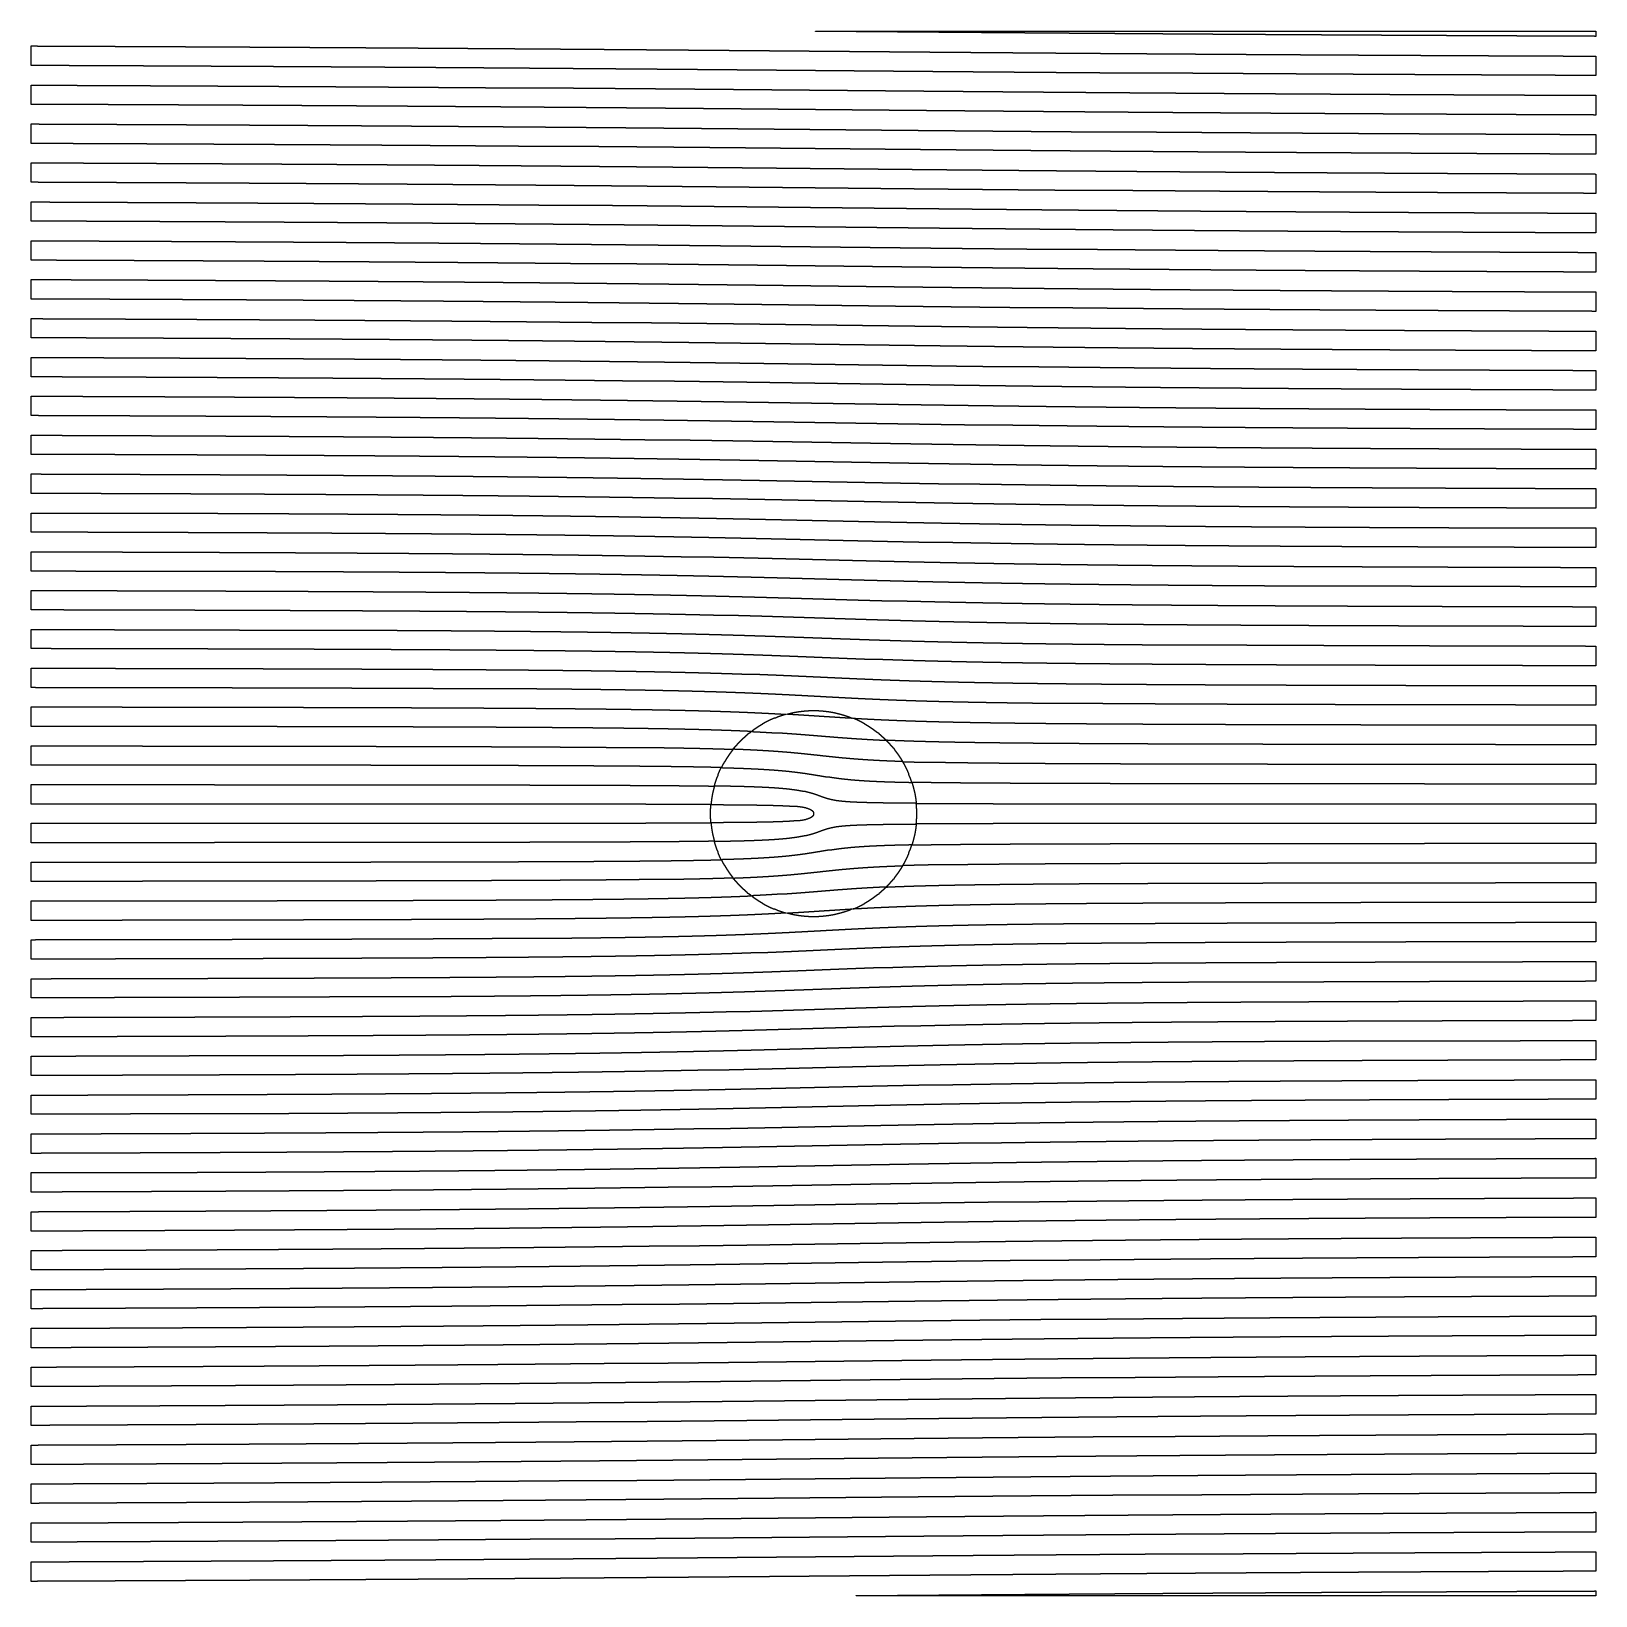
# Model space of a CAD drawing. Extents: x 600 to 5400, y 600 to 5400.
import ezdxf

# ---------------------------------------------------------------- set-up
doc = ezdxf.new("R2010")
doc.units = 0
doc.layers.add('LG_11_W500_ZP600_INV_LG', color=5, linetype='CONTINUOUS')

msp = doc.modelspace()

# ---------------------------------------------------------------- linework, layer by layer
at = {"layer": 'LG_11_W500_ZP600_INV_LG'}
for points in [[(5400, 5400), (5400, 5384), (5396, 5384), (5396, 5385), (5158, 5385), (5158, 5386), (4942, 5386), (4942, 5387), (4743, 5387), (4743, 5388), (4559, 5388), (4559, 5389), (4387, 5389), (4387, 5390), (4225, 5390), (4225, 5391), (4072, 5391), (4072, 5392), (3925, 5392), (3925, 5393), (3784, 5393), (3784, 5394), (3648, 5394), (3648, 5395), (3515, 5395), (3515, 5396), (3385, 5396), (3385, 5397), (3258, 5397), (3258, 5398), (3131, 5398), (3131, 5399), (3006, 5399), (3006, 5400)], [(619, 5355), (619, 5354), (857, 5354), (857, 5353), (1073, 5353), (1073, 5352), (1271, 5352), (1271, 5351), (1455, 5351), (1455, 5350), (1626, 5350), (1626, 5349), (1787, 5349), (1787, 5348), (1939, 5348), (1939, 5347), (2084, 5347), (2084, 5346), (2224, 5346), (2224, 5345), (2358, 5345), (2358, 5344), (2488, 5344), (2488, 5343), (2616, 5343), (2616, 5342), (2741, 5342), (2741, 5341), (2865, 5341), (2865, 5340), (2987, 5340), (2987, 5339), (3110, 5339), (3110, 5338), (3233, 5338), (3233, 5337), (3357, 5337), (3357, 5336), (3483, 5336), (3483, 5335), (3612, 5335), (3612, 5334), (3744, 5334), (3744, 5333), (3881, 5333), (3881, 5332), (4023, 5332), (4023, 5331), (4172, 5331), (4172, 5330), (4328, 5330), (4328, 5329), (4494, 5329), (4494, 5328), (4672, 5328), (4672, 5327), (4863, 5327), (4863, 5326), (5071, 5326), (5071, 5325), (5300, 5325), (5300, 5324), (5400, 5324), (5400, 5264), (5276, 5264), (5276, 5265), (5050, 5265), (5050, 5266), (4845, 5266), (4845, 5267), (4656, 5267), (4656, 5268), (4481, 5268), (4481, 5269), (4318, 5269), (4318, 5270), (4164, 5270), (4164, 5271), (4018, 5271), (4018, 5272), (3879, 5272), (3879, 5273), (3745, 5273), (3745, 5274), (3616, 5274), (3616, 5275), (3490, 5275), (3490, 5276), (3366, 5276), (3366, 5277), (3245, 5277), (3245, 5278), (3125, 5278), (3125, 5279), (3006, 5279), (3006, 5280), (2886, 5280), (2886, 5281), (2766, 5281), (2766, 5282), (2644, 5282), (2644, 5283), (2520, 5283), (2520, 5284), (2394, 5284), (2394, 5285), (2263, 5285), (2263, 5286), (2129, 5286), (2129, 5287), (1988, 5287), (1988, 5288), (1841, 5288), (1841, 5289), (1685, 5289), (1685, 5290), (1520, 5290), (1520, 5291), (1343, 5291), (1343, 5292), (1152, 5292), (1152, 5293), (944, 5293), (944, 5294), (716, 5294), (716, 5295), (600, 5295), (600, 5355)], [(741, 5235), (741, 5234), (966, 5234), (966, 5233), (1172, 5233), (1172, 5232), (1360, 5232), (1360, 5231), (1534, 5231), (1534, 5230), (1696, 5230), (1696, 5229), (1849, 5229), (1849, 5228), (1994, 5228), (1994, 5227), (2131, 5227), (2131, 5226), (2264, 5226), (2264, 5225), (2391, 5225), (2391, 5224), (2515, 5224), (2515, 5223), (2636, 5223), (2636, 5222), (2755, 5222), (2755, 5221), (2872, 5221), (2872, 5220), (2988, 5220), (2988, 5219), (3104, 5219), (3104, 5218), (3221, 5218), (3221, 5217), (3339, 5217), (3339, 5216), (3459, 5216), (3459, 5215), (3581, 5215), (3581, 5214), (3706, 5214), (3706, 5213), (3836, 5213), (3836, 5212), (3971, 5212), (3971, 5211), (4112, 5211), (4112, 5210), (4260, 5210), (4260, 5209), (4418, 5209), (4418, 5208), (4586, 5208), (4586, 5207), (4768, 5207), (4768, 5206), (4965, 5206), (4965, 5205), (5181, 5205), (5181, 5204), (5400, 5204), (5400, 5143), (5393, 5143), (5393, 5144), (5156, 5144), (5156, 5145), (4942, 5145), (4942, 5146), (4748, 5146), (4748, 5147), (4569, 5147), (4569, 5148), (4403, 5148), (4403, 5149), (4249, 5149), (4249, 5150), (4103, 5150), (4103, 5151), (3965, 5151), (3965, 5152), (3833, 5152), (3833, 5153), (3706, 5153), (3706, 5154), (3583, 5154), (3583, 5155), (3464, 5155), (3464, 5156), (3347, 5156), (3347, 5157), (3232, 5157), (3232, 5158), (3119, 5158), (3119, 5159), (3006, 5159), (3006, 5160), (2892, 5160), (2892, 5161), (2778, 5161), (2778, 5162), (2663, 5162), (2663, 5163), (2546, 5163), (2546, 5164), (2426, 5164), (2426, 5165), (2302, 5165), (2302, 5166), (2174, 5166), (2174, 5167), (2041, 5167), (2041, 5168), (1902, 5168), (1902, 5169), (1754, 5169), (1754, 5170), (1598, 5170), (1598, 5171), (1430, 5171), (1430, 5172), (1249, 5172), (1249, 5173), (1052, 5173), (1052, 5174), (836, 5174), (836, 5175), (600, 5175), (600, 5235)], [(624, 5116), (624, 5115), (862, 5115), (862, 5114), (1076, 5114), (1076, 5113), (1270, 5113), (1270, 5112), (1448, 5112), (1448, 5111), (1613, 5111), (1613, 5110), (1767, 5110), (1767, 5109), (1911, 5109), (1911, 5108), (2048, 5108), (2048, 5107), (2178, 5107), (2178, 5106), (2303, 5106), (2303, 5105), (2424, 5105), (2424, 5104), (2541, 5104), (2541, 5103), (2656, 5103), (2656, 5102), (2768, 5102), (2768, 5101), (2879, 5101), (2879, 5100), (2989, 5100), (2989, 5099), (3099, 5099), (3099, 5098), (3209, 5098), (3209, 5097), (3321, 5097), (3321, 5096), (3434, 5096), (3434, 5095), (3550, 5095), (3550, 5094), (3668, 5094), (3668, 5093), (3791, 5093), (3791, 5092), (3918, 5092), (3918, 5091), (4052, 5091), (4052, 5090), (4192, 5090), (4192, 5089), (4341, 5089), (4341, 5088), (4500, 5088), (4500, 5087), (4672, 5087), (4672, 5086), (4858, 5086), (4858, 5085), (5063, 5085), (5063, 5084), (5290, 5084), (5290, 5083), (5400, 5083), (5400, 5023), (5259, 5023), (5259, 5024), (5035, 5024), (5035, 5025), (4834, 5025), (4834, 5026), (4650, 5026), (4650, 5027), (4482, 5027), (4482, 5028), (4325, 5028), (4325, 5029), (4179, 5029), (4179, 5030), (4042, 5030), (4042, 5031), (3911, 5031), (3911, 5032), (3787, 5032), (3787, 5033), (3667, 5033), (3667, 5034), (3551, 5034), (3551, 5035), (3438, 5035), (3438, 5036), (3328, 5036), (3328, 5037), (3220, 5037), (3220, 5038), (3112, 5038), (3112, 5039), (3005, 5039), (3005, 5040), (2899, 5040), (2899, 5041), (2791, 5041), (2791, 5042), (2682, 5042), (2682, 5043), (2571, 5043), (2571, 5044), (2458, 5044), (2458, 5045), (2341, 5045), (2341, 5046), (2220, 5046), (2220, 5047), (2095, 5047), (2095, 5048), (1963, 5048), (1963, 5049), (1824, 5049), (1824, 5050), (1676, 5050), (1676, 5051), (1517, 5051), (1517, 5052), (1346, 5052), (1346, 5053), (1160, 5053), (1160, 5054), (955, 5054), (955, 5055), (728, 5055), (728, 5056), (600, 5056), (600, 5116)], [(760, 4996), (760, 4995), (984, 4995), (984, 4994), (1186, 4994), (1186, 4993), (1369, 4993), (1369, 4992), (1537, 4992), (1537, 4991), (1692, 4991), (1692, 4990), (1837, 4990), (1837, 4989), (1974, 4989), (1974, 4988), (2103, 4988), (2103, 4987), (2225, 4987), (2225, 4986), (2343, 4986), (2343, 4985), (2457, 4985), (2457, 4984), (2568, 4984), (2568, 4983), (2676, 4983), (2676, 4982), (2781, 4982), (2781, 4981), (2886, 4981), (2886, 4980), (2990, 4980), (2990, 4979), (3094, 4979), (3094, 4978), (3198, 4978), (3198, 4977), (3303, 4977), (3303, 4976), (3409, 4976), (3409, 4975), (3518, 4975), (3518, 4974), (3630, 4974), (3630, 4973), (3746, 4973), (3746, 4972), (3866, 4972), (3866, 4971), (3992, 4971), (3992, 4970), (4124, 4970), (4124, 4969), (4264, 4969), (4264, 4968), (4414, 4968), (4414, 4967), (4576, 4967), (4576, 4966), (4752, 4966), (4752, 4965), (4945, 4965), (4945, 4964), (5158, 4964), (5158, 4963), (5398, 4963), (5398, 4962), (5400, 4962), (5400, 4902), (5363, 4902), (5363, 4903), (5126, 4903), (5126, 4904), (4915, 4904), (4915, 4905), (4725, 4905), (4725, 4906), (4553, 4906), (4553, 4907), (4394, 4907), (4394, 4908), (4247, 4908), (4247, 4909), (4110, 4909), (4110, 4910), (3980, 4910), (3980, 4911), (3858, 4911), (3858, 4912), (3740, 4912), (3740, 4913), (3628, 4913), (3628, 4914), (3519, 4914), (3519, 4915), (3413, 4915), (3413, 4916), (3309, 4916), (3309, 4917), (3207, 4917), (3207, 4918), (3106, 4918), (3106, 4919), (3005, 4919), (3005, 4920), (2905, 4920), (2905, 4921), (2803, 4921), (2803, 4922), (2701, 4922), (2701, 4923), (2597, 4923), (2597, 4924), (2490, 4924), (2490, 4925), (2380, 4925), (2380, 4926), (2266, 4926), (2266, 4927), (2148, 4927), (2148, 4928), (2024, 4928), (2024, 4929), (1893, 4929), (1893, 4930), (1753, 4930), (1753, 4931), (1604, 4931), (1604, 4932), (1443, 4932), (1443, 4933), (1268, 4933), (1268, 4934), (1075, 4934), (1075, 4935), (861, 4935), (861, 4936), (621, 4936), (621, 4937), (600, 4937), (600, 4996)], [(657, 4877), (657, 4876), (895, 4876), (895, 4875), (1106, 4875), (1106, 4874), (1295, 4874), (1295, 4873), (1467, 4873), (1467, 4872), (1625, 4872), (1625, 4871), (1771, 4871), (1771, 4870), (1908, 4870), (1908, 4869), (2036, 4869), (2036, 4868), (2157, 4868), (2157, 4867), (2272, 4867), (2272, 4866), (2383, 4866), (2383, 4865), (2490, 4865), (2490, 4864), (2594, 4864), (2594, 4863), (2695, 4863), (2695, 4862), (2795, 4862), (2795, 4861), (2893, 4861), (2893, 4860), (2991, 4860), (2991, 4859), (3088, 4859), (3088, 4858), (3186, 4858), (3186, 4857), (3285, 4857), (3285, 4856), (3385, 4856), (3385, 4855), (3487, 4855), (3487, 4854), (3592, 4854), (3592, 4853), (3701, 4853), (3701, 4852), (3813, 4852), (3813, 4851), (3931, 4851), (3931, 4850), (4056, 4850), (4056, 4849), (4187, 4849), (4187, 4848), (4328, 4848), (4328, 4847), (4480, 4847), (4480, 4846), (4645, 4846), (4645, 4845), (4826, 4845), (4826, 4844), (5027, 4844), (5027, 4843), (5252, 4843), (5252, 4842), (5400, 4842), (5400, 4782), (5214, 4782), (5214, 4783), (4992, 4783), (4992, 4784), (4795, 4784), (4795, 4785), (4617, 4785), (4617, 4786), (4455, 4786), (4455, 4787), (4307, 4787), (4307, 4788), (4169, 4788), (4169, 4789), (4040, 4789), (4040, 4790), (3919, 4790), (3919, 4791), (3804, 4791), (3804, 4792), (3694, 4792), (3694, 4793), (3589, 4793), (3589, 4794), (3487, 4794), (3487, 4795), (3387, 4795), (3387, 4796), (3290, 4796), (3290, 4797), (3194, 4797), (3194, 4798), (3099, 4798), (3099, 4799), (3005, 4799), (3005, 4800), (2911, 4800), (2911, 4801), (2816, 4801), (2816, 4802), (2720, 4802), (2720, 4803), (2622, 4803), (2622, 4804), (2522, 4804), (2522, 4805), (2419, 4805), (2419, 4806), (2312, 4806), (2312, 4807), (2201, 4807), (2201, 4808), (2085, 4808), (2085, 4809), (1962, 4809), (1962, 4810), (1831, 4810), (1831, 4811), (1691, 4811), (1691, 4812), (1540, 4812), (1540, 4813), (1376, 4813), (1376, 4814), (1195, 4814), (1195, 4815), (994, 4815), (994, 4816), (769, 4816), (769, 4817), (600, 4817), (600, 4877)], [(808, 4757), (808, 4756), (1030, 4756), (1030, 4755), (1227, 4755), (1227, 4754), (1405, 4754), (1405, 4753), (1566, 4753), (1566, 4752), (1714, 4752), (1714, 4751), (1850, 4751), (1850, 4750), (1978, 4750), (1978, 4749), (2098, 4749), (2098, 4748), (2211, 4748), (2211, 4747), (2319, 4747), (2319, 4746), (2423, 4746), (2423, 4745), (2523, 4745), (2523, 4744), (2620, 4744), (2620, 4743), (2715, 4743), (2715, 4742), (2808, 4742), (2808, 4741), (2900, 4741), (2900, 4740), (2991, 4740), (2991, 4739), (3083, 4739), (3083, 4738), (3174, 4738), (3174, 4737), (3266, 4737), (3266, 4736), (3360, 4736), (3360, 4735), (3456, 4735), (3456, 4734), (3554, 4734), (3554, 4733), (3655, 4733), (3655, 4732), (3761, 4732), (3761, 4731), (3871, 4731), (3871, 4730), (3987, 4730), (3987, 4729), (4111, 4729), (4111, 4728), (4242, 4728), (4242, 4727), (4384, 4727), (4384, 4726), (4538, 4726), (4538, 4725), (4708, 4725), (4708, 4724), (4895, 4724), (4895, 4723), (5106, 4723), (5106, 4722), (5345, 4722), (5345, 4721), (5400, 4721), (5400, 4661), (5301, 4661), (5301, 4662), (5066, 4662), (5066, 4663), (4859, 4663), (4859, 4664), (4675, 4664), (4675, 4665), (4509, 4665), (4509, 4666), (4358, 4666), (4358, 4667), (4219, 4667), (4219, 4668), (4091, 4668), (4091, 4669), (3971, 4669), (3971, 4670), (3858, 4670), (3858, 4671), (3750, 4671), (3750, 4672), (3648, 4672), (3648, 4673), (3549, 4673), (3549, 4674), (3454, 4674), (3454, 4675), (3361, 4675), (3361, 4676), (3271, 4676), (3271, 4677), (3181, 4677), (3181, 4678), (3093, 4678), (3093, 4679), (3005, 4679), (3005, 4680), (2917, 4680), (2917, 4681), (2828, 4681), (2828, 4682), (2739, 4682), (2739, 4683), (2647, 4683), (2647, 4684), (2554, 4684), (2554, 4685), (2458, 4685), (2458, 4686), (2358, 4686), (2358, 4687), (2254, 4687), (2254, 4688), (2146, 4688), (2146, 4689), (2031, 4689), (2031, 4690), (1909, 4690), (1909, 4691), (1778, 4691), (1778, 4692), (1637, 4692), (1637, 4693), (1483, 4693), (1483, 4694), (1315, 4694), (1315, 4695), (1127, 4695), (1127, 4696), (916, 4696), (916, 4697), (677, 4697), (677, 4698), (600, 4698), (600, 4757)], [(722, 4638), (722, 4637), (958, 4637), (958, 4636), (1165, 4636), (1165, 4635), (1349, 4635), (1349, 4634), (1514, 4634), (1514, 4633), (1664, 4633), (1664, 4632), (1802, 4632), (1802, 4631), (1929, 4631), (1929, 4630), (2048, 4630), (2048, 4629), (2160, 4629), (2160, 4628), (2266, 4628), (2266, 4627), (2366, 4627), (2366, 4626), (2463, 4626), (2463, 4625), (2556, 4625), (2556, 4624), (2647, 4624), (2647, 4623), (2735, 4623), (2735, 4622), (2822, 4622), (2822, 4621), (2907, 4621), (2907, 4620), (2992, 4620), (2992, 4619), (3077, 4619), (3077, 4618), (3162, 4618), (3162, 4617), (3248, 4617), (3248, 4616), (3335, 4616), (3335, 4615), (3424, 4615), (3424, 4614), (3516, 4614), (3516, 4613), (3610, 4613), (3610, 4612), (3708, 4612), (3708, 4611), (3811, 4611), (3811, 4610), (3919, 4610), (3919, 4609), (4034, 4609), (4034, 4608), (4156, 4608), (4156, 4607), (4288, 4607), (4288, 4606), (4432, 4606), (4432, 4605), (4589, 4605), (4589, 4604), (4764, 4604), (4764, 4603), (4960, 4603), (4960, 4602), (5182, 4602), (5182, 4601), (5400, 4601), (5400, 4540), (5388, 4540), (5388, 4541), (5135, 4541), (5135, 4542), (4917, 4542), (4917, 4543), (4725, 4543), (4725, 4544), (4554, 4544), (4554, 4545), (4400, 4545), (4400, 4546), (4260, 4546), (4260, 4547), (4132, 4547), (4132, 4548), (4013, 4548), (4013, 4549), (3901, 4549), (3901, 4550), (3796, 4550), (3796, 4551), (3697, 4551), (3697, 4552), (3602, 4552), (3602, 4553), (3510, 4553), (3510, 4554), (3422, 4554), (3422, 4555), (3336, 4555), (3336, 4556), (3252, 4556), (3252, 4557), (3169, 4557), (3169, 4558), (3087, 4558), (3087, 4559), (3005, 4559), (3005, 4560), (2923, 4560), (2923, 4561), (2841, 4561), (2841, 4562), (2757, 4562), (2757, 4563), (2673, 4563), (2673, 4564), (2586, 4564), (2586, 4565), (2496, 4565), (2496, 4566), (2404, 4566), (2404, 4567), (2308, 4567), (2308, 4568), (2207, 4568), (2207, 4569), (2100, 4569), (2100, 4570), (1986, 4570), (1986, 4571), (1865, 4571), (1865, 4572), (1734, 4572), (1734, 4573), (1591, 4573), (1591, 4574), (1434, 4574), (1434, 4575), (1260, 4575), (1260, 4576), (1064, 4576), (1064, 4577), (841, 4577), (841, 4578), (600, 4578), (600, 4638)], [(635, 4519), (635, 4518), (889, 4518), (889, 4517), (1108, 4517), (1108, 4516), (1300, 4516), (1300, 4515), (1470, 4515), (1470, 4514), (1623, 4514), (1623, 4513), (1763, 4513), (1763, 4512), (1890, 4512), (1890, 4511), (2008, 4511), (2008, 4510), (2119, 4510), (2119, 4509), (2222, 4509), (2222, 4508), (2320, 4508), (2320, 4507), (2413, 4507), (2413, 4506), (2503, 4506), (2503, 4505), (2589, 4505), (2589, 4504), (2673, 4504), (2673, 4503), (2755, 4503), (2755, 4502), (2835, 4502), (2835, 4501), (2914, 4501), (2914, 4500), (2993, 4500), (2993, 4499), (3072, 4499), (3072, 4498), (3150, 4498), (3150, 4497), (3230, 4497), (3230, 4496), (3311, 4496), (3311, 4495), (3393, 4495), (3393, 4494), (3478, 4494), (3478, 4493), (3565, 4493), (3565, 4492), (3656, 4492), (3656, 4491), (3751, 4491), (3751, 4490), (3851, 4490), (3851, 4489), (3957, 4489), (3957, 4488), (4070, 4488), (4070, 4487), (4192, 4487), (4192, 4486), (4325, 4486), (4325, 4485), (4471, 4485), (4471, 4484), (4632, 4484), (4632, 4483), (4813, 4483), (4813, 4482), (5019, 4482), (5019, 4481), (5256, 4481), (5256, 4480), (5400, 4480), (5400, 4420), (5203, 4420), (5203, 4421), (4970, 4421), (4970, 4422), (4768, 4422), (4768, 4423), (4591, 4423), (4591, 4424), (4434, 4424), (4434, 4425), (4292, 4425), (4292, 4426), (4163, 4426), (4163, 4427), (4044, 4427), (4044, 4428), (3934, 4428), (3934, 4429), (3832, 4429), (3832, 4430), (3735, 4430), (3735, 4431), (3643, 4431), (3643, 4432), (3555, 4432), (3555, 4433), (3471, 4433), (3471, 4434), (3389, 4434), (3389, 4435), (3310, 4435), (3310, 4436), (3232, 4436), (3232, 4437), (3156, 4437), (3156, 4438), (3080, 4438), (3080, 4439), (3005, 4439), (3005, 4440), (2929, 4440), (2929, 4441), (2853, 4441), (2853, 4442), (2776, 4442), (2776, 4443), (2698, 4443), (2698, 4444), (2618, 4444), (2618, 4445), (2535, 4445), (2535, 4446), (2450, 4446), (2450, 4447), (2361, 4447), (2361, 4448), (2267, 4448), (2267, 4449), (2169, 4449), (2169, 4450), (2064, 4450), (2064, 4451), (1952, 4451), (1952, 4452), (1831, 4452), (1831, 4453), (1699, 4453), (1699, 4454), (1554, 4454), (1554, 4455), (1393, 4455), (1393, 4456), (1212, 4456), (1212, 4457), (1006, 4457), (1006, 4458), (768, 4458), (768, 4459), (600, 4459), (600, 4519)], [(823, 4399), (823, 4398), (1056, 4398), (1056, 4397), (1258, 4397), (1258, 4396), (1435, 4396), (1435, 4395), (1592, 4395), (1592, 4394), (1733, 4394), (1733, 4393), (1861, 4393), (1861, 4392), (1979, 4392), (1979, 4391), (2087, 4391), (2087, 4390), (2189, 4390), (2189, 4389), (2284, 4389), (2284, 4388), (2374, 4388), (2374, 4387), (2460, 4387), (2460, 4386), (2543, 4386), (2543, 4385), (2622, 4385), (2622, 4384), (2699, 4384), (2699, 4383), (2774, 4383), (2774, 4382), (2848, 4382), (2848, 4381), (2921, 4381), (2921, 4380), (2994, 4380), (2994, 4379), (3066, 4379), (3066, 4378), (3138, 4378), (3138, 4377), (3212, 4377), (3212, 4376), (3286, 4376), (3286, 4375), (3362, 4375), (3362, 4374), (3439, 4374), (3439, 4373), (3520, 4373), (3520, 4372), (3603, 4372), (3603, 4371), (3691, 4371), (3691, 4370), (3783, 4370), (3783, 4369), (3880, 4369), (3880, 4368), (3984, 4368), (3984, 4367), (4096, 4367), (4096, 4366), (4218, 4366), (4218, 4365), (4352, 4365), (4352, 4364), (4500, 4364), (4500, 4363), (4667, 4363), (4667, 4362), (4856, 4362), (4856, 4361), (5074, 4361), (5074, 4360), (5330, 4360), (5330, 4359), (5400, 4359), (5400, 4299), (5268, 4299), (5268, 4300), (5017, 4300), (5017, 4301), (4804, 4301), (4804, 4302), (4619, 4302), (4619, 4303), (4457, 4303), (4457, 4304), (4313, 4304), (4313, 4305), (4183, 4305), (4183, 4306), (4065, 4306), (4065, 4307), (3957, 4307), (3957, 4308), (3856, 4308), (3856, 4309), (3762, 4309), (3762, 4310), (3673, 4310), (3673, 4311), (3589, 4311), (3589, 4312), (3509, 4312), (3509, 4313), (3432, 4313), (3432, 4314), (3357, 4314), (3357, 4315), (3284, 4315), (3284, 4316), (3213, 4316), (3213, 4317), (3143, 4317), (3143, 4318), (3074, 4318), (3074, 4319), (3004, 4319), (3004, 4320), (2935, 4320), (2935, 4321), (2866, 4321), (2866, 4322), (2795, 4322), (2795, 4323), (2723, 4323), (2723, 4324), (2650, 4324), (2650, 4325), (2574, 4325), (2574, 4326), (2496, 4326), (2496, 4327), (2414, 4327), (2414, 4328), (2328, 4328), (2328, 4329), (2238, 4329), (2238, 4330), (2142, 4330), (2142, 4331), (2039, 4331), (2039, 4332), (1928, 4332), (1928, 4333), (1806, 4333), (1806, 4334), (1673, 4334), (1673, 4335), (1525, 4335), (1525, 4336), (1359, 4336), (1359, 4337), (1170, 4337), (1170, 4338), (952, 4338), (952, 4339), (695, 4339), (695, 4340), (600, 4340), (600, 4399)], [(758, 4280), (758, 4279), (1010, 4279), (1010, 4278), (1223, 4278), (1223, 4277), (1408, 4277), (1408, 4276), (1569, 4276), (1569, 4275), (1713, 4275), (1713, 4274), (1842, 4274), (1842, 4273), (1959, 4273), (1959, 4272), (2067, 4272), (2067, 4271), (2166, 4271), (2166, 4270), (2259, 4270), (2259, 4269), (2346, 4269), (2346, 4268), (2429, 4268), (2429, 4267), (2507, 4267), (2507, 4266), (2582, 4266), (2582, 4265), (2655, 4265), (2655, 4264), (2725, 4264), (2725, 4263), (2794, 4263), (2794, 4262), (2862, 4262), (2862, 4261), (2928, 4261), (2928, 4260), (2994, 4260), (2994, 4259), (3060, 4259), (3060, 4258), (3127, 4258), (3127, 4257), (3193, 4257), (3193, 4256), (3261, 4256), (3261, 4255), (3330, 4255), (3330, 4254), (3401, 4254), (3401, 4253), (3475, 4253), (3475, 4252), (3551, 4252), (3551, 4251), (3630, 4251), (3630, 4250), (3714, 4250), (3714, 4249), (3803, 4249), (3803, 4248), (3898, 4248), (3898, 4247), (4000, 4247), (4000, 4246), (4112, 4246), (4112, 4245), (4234, 4245), (4234, 4244), (4369, 4244), (4369, 4243), (4520, 4243), (4520, 4242), (4693, 4242), (4693, 4241), (4891, 4241), (4891, 4240), (5125, 4240), (5125, 4239), (5400, 4239), (5400, 4178), (5332, 4178), (5332, 4179), (5059, 4179), (5059, 4180), (4831, 4180), (4831, 4181), (4638, 4181), (4638, 4182), (4471, 4182), (4471, 4183), (4324, 4183), (4324, 4184), (4193, 4184), (4193, 4185), (4075, 4185), (4075, 4186), (3968, 4186), (3968, 4187), (3869, 4187), (3869, 4188), (3778, 4188), (3778, 4189), (3692, 4189), (3692, 4190), (3612, 4190), (3612, 4191), (3536, 4191), (3536, 4192), (3463, 4192), (3463, 4193), (3392, 4193), (3392, 4194), (3325, 4194), (3325, 4195), (3259, 4195), (3259, 4196), (3194, 4196), (3194, 4197), (3130, 4197), (3130, 4198), (3067, 4198), (3067, 4199), (3004, 4199), (3004, 4200), (2941, 4200), (2941, 4201), (2878, 4201), (2878, 4202), (2814, 4202), (2814, 4203), (2748, 4203), (2748, 4204), (2682, 4204), (2682, 4205), (2613, 4205), (2613, 4206), (2541, 4206), (2541, 4207), (2467, 4207), (2467, 4208), (2389, 4208), (2389, 4209), (2307, 4209), (2307, 4210), (2219, 4210), (2219, 4211), (2126, 4211), (2126, 4212), (2024, 4212), (2024, 4213), (1914, 4213), (1914, 4214), (1793, 4214), (1793, 4215), (1658, 4215), (1658, 4216), (1507, 4216), (1507, 4217), (1335, 4217), (1335, 4218), (1136, 4218), (1136, 4219), (902, 4219), (902, 4220), (622, 4220), (622, 4221), (600, 4221), (600, 4280)], [(695, 4161), (695, 4160), (969, 4160), (969, 4159), (1197, 4159), (1197, 4158), (1391, 4158), (1391, 4157), (1558, 4157), (1558, 4156), (1704, 4156), (1704, 4155), (1834, 4155), (1834, 4154), (1951, 4154), (1951, 4153), (2058, 4153), (2058, 4152), (2155, 4152), (2155, 4151), (2245, 4151), (2245, 4150), (2329, 4150), (2329, 4149), (2408, 4149), (2408, 4148), (2483, 4148), (2483, 4147), (2554, 4147), (2554, 4146), (2622, 4146), (2622, 4145), (2688, 4145), (2688, 4144), (2752, 4144), (2752, 4143), (2814, 4143), (2814, 4142), (2875, 4142), (2875, 4141), (2935, 4141), (2935, 4140), (2995, 4140), (2995, 4139), (3055, 4139), (3055, 4138), (3115, 4138), (3115, 4137), (3175, 4137), (3175, 4136), (3236, 4136), (3236, 4135), (3299, 4135), (3299, 4134), (3363, 4134), (3363, 4133), (3429, 4133), (3429, 4132), (3498, 4132), (3498, 4131), (3570, 4131), (3570, 4130), (3646, 4130), (3646, 4129), (3726, 4129), (3726, 4128), (3812, 4128), (3812, 4127), (3904, 4127), (3904, 4126), (4005, 4126), (4005, 4125), (4115, 4125), (4115, 4124), (4237, 4124), (4237, 4123), (4374, 4123), (4374, 4122), (4530, 4122), (4530, 4121), (4709, 4121), (4709, 4120), (4919, 4120), (4919, 4119), (5171, 4119), (5171, 4118), (5400, 4118), (5400, 4057), (5397, 4057), (5397, 4058), (5095, 4058), (5095, 4059), (4850, 4059), (4850, 4060), (4646, 4060), (4646, 4061), (4472, 4061), (4472, 4062), (4322, 4062), (4322, 4063), (4190, 4063), (4190, 4064), (4072, 4064), (4072, 4065), (3966, 4065), (3966, 4066), (3870, 4066), (3870, 4067), (3782, 4067), (3782, 4068), (3700, 4068), (3700, 4069), (3623, 4069), (3623, 4070), (3550, 4070), (3550, 4071), (3482, 4071), (3482, 4072), (3416, 4072), (3416, 4073), (3353, 4073), (3353, 4074), (3292, 4074), (3292, 4075), (3233, 4075), (3233, 4076), (3175, 4076), (3175, 4077), (3117, 4077), (3117, 4078), (3060, 4078), (3060, 4079), (3004, 4079), (3004, 4080), (2947, 4080), (2947, 4081), (2890, 4081), (2890, 4082), (2832, 4082), (2832, 4083), (2774, 4083), (2774, 4084), (2713, 4084), (2713, 4085), (2651, 4085), (2651, 4086), (2587, 4086), (2587, 4087), (2520, 4087), (2520, 4088), (2450, 4088), (2450, 4089), (2376, 4089), (2376, 4090), (2297, 4090), (2297, 4091), (2212, 4091), (2212, 4092), (2121, 4092), (2121, 4093), (2022, 4093), (2022, 4094), (1912, 4094), (1912, 4095), (1791, 4095), (1791, 4096), (1654, 4096), (1654, 4097), (1499, 4097), (1499, 4098), (1320, 4098), (1320, 4099), (1109, 4099), (1109, 4100), (856, 4100), (856, 4101), (600, 4101), (600, 4161)], [(630, 4042), (630, 4041), (934, 4041), (934, 4040), (1180, 4040), (1180, 4039), (1384, 4039), (1384, 4038), (1558, 4038), (1558, 4037), (1708, 4037), (1708, 4036), (1839, 4036), (1839, 4035), (1956, 4035), (1956, 4034), (2061, 4034), (2061, 4033), (2156, 4033), (2156, 4032), (2243, 4032), (2243, 4031), (2324, 4031), (2324, 4030), (2399, 4030), (2399, 4029), (2470, 4029), (2470, 4028), (2537, 4028), (2537, 4027), (2601, 4027), (2601, 4026), (2662, 4026), (2662, 4025), (2721, 4025), (2721, 4024), (2778, 4024), (2778, 4023), (2834, 4023), (2834, 4022), (2888, 4022), (2888, 4021), (2942, 4021), (2942, 4020), (2996, 4020), (2996, 4019), (3049, 4019), (3049, 4018), (3103, 4018), (3103, 4017), (3157, 4017), (3157, 4016), (3212, 4016), (3212, 4015), (3267, 4015), (3267, 4014), (3325, 4014), (3325, 4013), (3384, 4013), (3384, 4012), (3445, 4012), (3445, 4011), (3510, 4011), (3510, 4010), (3577, 4010), (3577, 4009), (3649, 4009), (3649, 4008), (3726, 4008), (3726, 4007), (3808, 4007), (3808, 4006), (3898, 4006), (3898, 4005), (3996, 4005), (3996, 4004), (4105, 4004), (4105, 4003), (4227, 4003), (4227, 4002), (4366, 4002), (4366, 4001), (4526, 4001), (4526, 4000), (4714, 4000), (4714, 3999), (4939, 3999), (4939, 3998), (5214, 3998), (5214, 3997), (5400, 3997), (5400, 3937), (5126, 3937), (5126, 3938), (4858, 3938), (4858, 3939), (4641, 3939), (4641, 3940), (4460, 3940), (4460, 3941), (4306, 3941), (4306, 3942), (4173, 3942), (4173, 3943), (4056, 3943), (4056, 3944), (3952, 3944), (3952, 3945), (3858, 3945), (3858, 3946), (3772, 3946), (3772, 3947), (3694, 3947), (3694, 3948), (3621, 3948), (3621, 3949), (3553, 3949), (3553, 3950), (3489, 3950), (3489, 3951), (3428, 3951), (3428, 3952), (3370, 3952), (3370, 3953), (3314, 3953), (3314, 3954), (3260, 3954), (3260, 3955), (3207, 3955), (3207, 3956), (3155, 3956), (3155, 3957), (3104, 3957), (3104, 3958), (3054, 3958), (3054, 3959), (3004, 3959), (3004, 3960), (2953, 3960), (2953, 3961), (2903, 3961), (2903, 3962), (2851, 3962), (2851, 3963), (2799, 3963), (2799, 3964), (2745, 3964), (2745, 3965), (2690, 3965), (2690, 3966), (2633, 3966), (2633, 3967), (2573, 3967), (2573, 3968), (2511, 3968), (2511, 3969), (2445, 3969), (2445, 3970), (2374, 3970), (2374, 3971), (2299, 3971), (2299, 3972), (2218, 3972), (2218, 3973), (2129, 3973), (2129, 3974), (2032, 3974), (2032, 3975), (1924, 3975), (1924, 3976), (1802, 3976), (1802, 3977), (1663, 3977), (1663, 3978), (1504, 3978), (1504, 3979), (1316, 3979), (1316, 3980), (1090, 3980), (1090, 3981), (814, 3981), (814, 3982), (600, 3982), (600, 4042)], [(904, 3922), (904, 3921), (1172, 3921), (1172, 3920), (1390, 3920), (1390, 3919), (1571, 3919), (1571, 3918), (1725, 3918), (1725, 3917), (1857, 3917), (1857, 3916), (1974, 3916), (1974, 3915), (2077, 3915), (2077, 3914), (2170, 3914), (2170, 3913), (2254, 3913), (2254, 3912), (2331, 3912), (2331, 3911), (2403, 3911), (2403, 3910), (2470, 3910), (2470, 3909), (2532, 3909), (2532, 3908), (2591, 3908), (2591, 3907), (2648, 3907), (2648, 3906), (2702, 3906), (2702, 3905), (2754, 3905), (2754, 3904), (2804, 3904), (2804, 3903), (2853, 3903), (2853, 3902), (2902, 3902), (2902, 3901), (2949, 3901), (2949, 3900), (2996, 3900), (2996, 3899), (3043, 3899), (3043, 3898), (3091, 3898), (3091, 3897), (3138, 3897), (3138, 3896), (3187, 3896), (3187, 3895), (3236, 3895), (3236, 3894), (3286, 3894), (3286, 3893), (3339, 3893), (3339, 3892), (3393, 3892), (3393, 3891), (3449, 3891), (3449, 3890), (3509, 3890), (3509, 3889), (3572, 3889), (3572, 3888), (3639, 3888), (3639, 3887), (3712, 3887), (3712, 3886), (3791, 3886), (3791, 3885), (3877, 3885), (3877, 3884), (3973, 3884), (3973, 3883), (4081, 3883), (4081, 3882), (4203, 3882), (4203, 3881), (4344, 3881), (4344, 3880), (4509, 3880), (4509, 3879), (4706, 3879), (4706, 3878), (4949, 3878), (4949, 3877), (5254, 3877), (5254, 3876), (5400, 3876), (5400, 3816), (5150, 3816), (5150, 3817), (4854, 3817), (4854, 3818), (4621, 3818), (4621, 3819), (4432, 3819), (4432, 3820), (4274, 3820), (4274, 3821), (4140, 3821), (4140, 3822), (4024, 3822), (4024, 3823), (3922, 3823), (3922, 3824), (3831, 3824), (3831, 3825), (3749, 3825), (3749, 3826), (3675, 3826), (3675, 3827), (3606, 3827), (3606, 3828), (3543, 3828), (3543, 3829), (3483, 3829), (3483, 3830), (3427, 3830), (3427, 3831), (3374, 3831), (3374, 3832), (3323, 3832), (3323, 3833), (3275, 3833), (3275, 3834), (3227, 3834), (3227, 3835), (3181, 3835), (3181, 3836), (3136, 3836), (3136, 3837), (3091, 3837), (3091, 3838), (3047, 3838), (3047, 3839), (3003, 3839), (3003, 3840), (2959, 3840), (2959, 3841), (2915, 3841), (2915, 3842), (2870, 3842), (2870, 3843), (2824, 3843), (2824, 3844), (2777, 3844), (2777, 3845), (2729, 3845), (2729, 3846), (2679, 3846), (2679, 3847), (2626, 3847), (2626, 3848), (2571, 3848), (2571, 3849), (2513, 3849), (2513, 3850), (2452, 3850), (2452, 3851), (2386, 3851), (2386, 3852), (2314, 3852), (2314, 3853), (2237, 3853), (2237, 3854), (2151, 3854), (2151, 3855), (2056, 3855), (2056, 3856), (1949, 3856), (1949, 3857), (1828, 3857), (1828, 3858), (1687, 3858), (1687, 3859), (1522, 3859), (1522, 3860), (1324, 3860), (1324, 3861), (1081, 3861), (1081, 3862), (774, 3862), (774, 3863), (600, 3863), (600, 3922)], [(880, 3803), (880, 3802), (1177, 3802), (1177, 3801), (1411, 3801), (1411, 3800), (1600, 3800), (1600, 3799), (1758, 3799), (1758, 3798), (1892, 3798), (1892, 3797), (2007, 3797), (2007, 3796), (2108, 3796), (2108, 3795), (2198, 3795), (2198, 3794), (2279, 3794), (2279, 3793), (2352, 3793), (2352, 3792), (2420, 3792), (2420, 3791), (2482, 3791), (2482, 3790), (2540, 3790), (2540, 3789), (2594, 3789), (2594, 3788), (2645, 3788), (2645, 3787), (2694, 3787), (2694, 3786), (2741, 3786), (2741, 3785), (2786, 3785), (2786, 3784), (2830, 3784), (2830, 3783), (2873, 3783), (2873, 3782), (2915, 3782), (2915, 3781), (2956, 3781), (2956, 3780), (2997, 3780), (2997, 3779), (3038, 3779), (3038, 3778), (3079, 3778), (3079, 3777), (3120, 3777), (3120, 3776), (3162, 3776), (3162, 3775), (3204, 3775), (3204, 3774), (3248, 3774), (3248, 3773), (3293, 3773), (3293, 3772), (3340, 3772), (3340, 3771), (3389, 3771), (3389, 3770), (3440, 3770), (3440, 3769), (3495, 3769), (3495, 3768), (3553, 3768), (3553, 3767), (3616, 3767), (3616, 3766), (3684, 3766), (3684, 3765), (3759, 3765), (3759, 3764), (3841, 3764), (3841, 3763), (3934, 3763), (3934, 3762), (4039, 3762), (4039, 3761), (4161, 3761), (4161, 3760), (4303, 3760), (4303, 3759), (4474, 3759), (4474, 3758), (4683, 3758), (4683, 3757), (4946, 3757), (4946, 3756), (5292, 3756), (5292, 3755), (5400, 3755), (5400, 3695), (5168, 3695), (5168, 3696), (4835, 3696), (4835, 3697), (4583, 3697), (4583, 3698), (4384, 3698), (4384, 3699), (4223, 3699), (4223, 3700), (4088, 3700), (4088, 3701), (3974, 3701), (3974, 3702), (3875, 3702), (3875, 3703), (3788, 3703), (3788, 3704), (3710, 3704), (3710, 3705), (3641, 3705), (3641, 3706), (3577, 3706), (3577, 3707), (3519, 3707), (3519, 3708), (3464, 3708), (3464, 3709), (3414, 3709), (3414, 3710), (3366, 3710), (3366, 3711), (3320, 3711), (3320, 3712), (3277, 3712), (3277, 3713), (3235, 3713), (3235, 3714), (3195, 3714), (3195, 3715), (3155, 3715), (3155, 3716), (3117, 3716), (3117, 3717), (3078, 3717), (3078, 3718), (3041, 3718), (3041, 3719), (3003, 3719), (3003, 3720), (2965, 3720), (2965, 3721), (2927, 3721), (2927, 3722), (2889, 3722), (2889, 3723), (2849, 3723), (2849, 3724), (2809, 3724), (2809, 3725), (2767, 3725), (2767, 3726), (2724, 3726), (2724, 3727), (2679, 3727), (2679, 3728), (2632, 3728), (2632, 3729), (2582, 3729), (2582, 3730), (2529, 3730), (2529, 3731), (2472, 3731), (2472, 3732), (2411, 3732), (2411, 3733), (2344, 3733), (2344, 3734), (2270, 3734), (2270, 3735), (2189, 3735), (2189, 3736), (2097, 3736), (2097, 3737), (1992, 3737), (1992, 3738), (1871, 3738), (1871, 3739), (1729, 3739), (1729, 3740), (1558, 3740), (1558, 3741), (1349, 3741), (1349, 3742), (1084, 3742), (1084, 3743), (737, 3743), (737, 3744), (600, 3744), (600, 3803)], [(863, 3684), (863, 3683), (1197, 3683), (1197, 3682), (1450, 3682), (1450, 3681), (1649, 3681), (1649, 3680), (1811, 3680), (1811, 3679), (1945, 3679), (1945, 3678), (2059, 3678), (2059, 3677), (2157, 3677), (2157, 3676), (2243, 3676), (2243, 3675), (2320, 3675), (2320, 3674), (2388, 3674), (2388, 3673), (2451, 3673), (2451, 3672), (2508, 3672), (2508, 3671), (2561, 3671), (2561, 3670), (2610, 3670), (2610, 3669), (2656, 3669), (2656, 3668), (2700, 3668), (2700, 3667), (2741, 3667), (2741, 3666), (2781, 3666), (2781, 3665), (2819, 3665), (2819, 3664), (2856, 3664), (2856, 3663), (2892, 3663), (2892, 3662), (2928, 3662), (2928, 3661), (2963, 3661), (2963, 3660), (2998, 3660), (2998, 3659), (3032, 3659), (3032, 3658), (3067, 3658), (3067, 3657), (3102, 3657), (3102, 3656), (3137, 3656), (3137, 3655), (3173, 3655), (3173, 3654), (3210, 3654), (3210, 3653), (3248, 3653), (3248, 3652), (3287, 3652), (3287, 3651), (3329, 3651), (3329, 3650), (3372, 3650), (3372, 3649), (3418, 3649), (3418, 3648), (3467, 3648), (3467, 3647), (3520, 3647), (3520, 3646), (3577, 3646), (3577, 3645), (3640, 3645), (3640, 3644), (3709, 3644), (3709, 3643), (3787, 3643), (3787, 3642), (3876, 3642), (3876, 3641), (3978, 3641), (3978, 3640), (4098, 3640), (4098, 3639), (4241, 3639), (4241, 3638), (4417, 3638), (4417, 3637), (4638, 3637), (4638, 3636), (4929, 3636), (4929, 3635), (5329, 3635), (5329, 3634), (5400, 3634), (5400, 3574), (5177, 3574), (5177, 3575), (4795, 3575), (4795, 3576), (4520, 3576), (4520, 3577), (4311, 3577), (4311, 3578), (4147, 3578), (4147, 3579), (4013, 3579), (4013, 3580), (3902, 3580), (3902, 3581), (3807, 3581), (3807, 3582), (3726, 3582), (3726, 3583), (3654, 3583), (3654, 3584), (3590, 3584), (3590, 3585), (3532, 3585), (3532, 3586), (3479, 3586), (3479, 3587), (3431, 3587), (3431, 3588), (3386, 3588), (3386, 3589), (3344, 3589), (3344, 3590), (3304, 3590), (3304, 3591), (3267, 3591), (3267, 3592), (3231, 3592), (3231, 3593), (3196, 3593), (3196, 3594), (3162, 3594), (3162, 3595), (3129, 3595), (3129, 3596), (3097, 3596), (3097, 3597), (3065, 3597), (3065, 3598), (3034, 3598), (3034, 3599), (3003, 3599), (3003, 3600), (2971, 3600), (2971, 3601), (2939, 3601), (2939, 3602), (2907, 3602), (2907, 3603), (2874, 3603), (2874, 3604), (2841, 3604), (2841, 3605), (2806, 3605), (2806, 3606), (2770, 3606), (2770, 3607), (2732, 3607), (2732, 3608), (2693, 3608), (2693, 3609), (2651, 3609), (2651, 3610), (2607, 3610), (2607, 3611), (2559, 3611), (2559, 3612), (2508, 3612), (2508, 3613), (2452, 3613), (2452, 3614), (2390, 3614), (2390, 3615), (2321, 3615), (2321, 3616), (2244, 3616), (2244, 3617), (2156, 3617), (2156, 3618), (2055, 3618), (2055, 3619), (1935, 3619), (1935, 3620), (1792, 3620), (1792, 3621), (1616, 3621), (1616, 3622), (1394, 3622), (1394, 3623), (1102, 3623), (1102, 3624), (700, 3624), (700, 3625), (600, 3625), (600, 3684)], [(855, 3565), (855, 3564), (1239, 3564), (1239, 3563), (1515, 3563), (1515, 3562), (1723, 3562), (1723, 3561), (1888, 3561), (1888, 3560), (2021, 3560), (2021, 3559), (2132, 3559), (2132, 3558), (2225, 3558), (2225, 3557), (2307, 3557), (2307, 3556), (2378, 3556), (2378, 3555), (2441, 3555), (2441, 3554), (2497, 3554), (2497, 3553), (2549, 3553), (2549, 3552), (2596, 3552), (2596, 3551), (2639, 3551), (2639, 3550), (2680, 3550), (2680, 3549), (2718, 3549), (2718, 3548), (2754, 3548), (2754, 3547), (2788, 3547), (2788, 3546), (2820, 3546), (2820, 3545), (2852, 3545), (2852, 3544), (2882, 3544), (2882, 3543), (2912, 3543), (2912, 3542), (2941, 3542), (2941, 3541), (2970, 3541), (2970, 3540), (2998, 3540), (2998, 3539), (3026, 3539), (3026, 3538), (3055, 3538), (3055, 3537), (3083, 3537), (3083, 3536), (3112, 3536), (3112, 3535), (3141, 3535), (3141, 3534), (3171, 3534), (3171, 3533), (3202, 3533), (3202, 3532), (3235, 3532), (3235, 3531), (3268, 3531), (3268, 3530), (3303, 3530), (3303, 3529), (3341, 3529), (3341, 3528), (3381, 3528), (3381, 3527), (3424, 3527), (3424, 3526), (3470, 3526), (3470, 3525), (3521, 3525), (3521, 3524), (3577, 3524), (3577, 3523), (3641, 3523), (3641, 3522), (3713, 3522), (3713, 3521), (3795, 3521), (3795, 3520), (3892, 3520), (3892, 3519), (4008, 3519), (4008, 3518), (4151, 3518), (4151, 3517), (4330, 3517), (4330, 3516), (4566, 3516), (4566, 3515), (4890, 3515), (4890, 3514), (5369, 3514), (5369, 3513), (5400, 3513), (5400, 3453), (5175, 3453), (5175, 3454), (4723, 3454), (4723, 3455), (4421, 3455), (4421, 3456), (4204, 3456), (4204, 3457), (4039, 3457), (4039, 3458), (3909, 3458), (3909, 3459), (3804, 3459), (3804, 3460), (3716, 3460), (3716, 3461), (3641, 3461), (3641, 3462), (3576, 3462), (3576, 3463), (3520, 3463), (3520, 3464), (3469, 3464), (3469, 3465), (3423, 3465), (3423, 3466), (3381, 3466), (3381, 3467), (3343, 3467), (3343, 3468), (3307, 3468), (3307, 3469), (3274, 3469), (3274, 3470), (3243, 3470), (3243, 3471), (3213, 3471), (3213, 3472), (3184, 3472), (3184, 3473), (3156, 3473), (3156, 3474), (3130, 3474), (3130, 3475), (3103, 3475), (3103, 3476), (3078, 3476), (3078, 3477), (3052, 3477), (3052, 3478), (3027, 3478), (3027, 3479), (3002, 3479), (3002, 3480), (2977, 3480), (2977, 3481), (2952, 3481), (2952, 3482), (2926, 3482), (2926, 3483), (2899, 3483), (2899, 3484), (2872, 3484), (2872, 3485), (2845, 3485), (2845, 3486), (2816, 3486), (2816, 3487), (2785, 3487), (2785, 3488), (2754, 3488), (2754, 3489), (2720, 3489), (2720, 3490), (2684, 3490), (2684, 3491), (2646, 3491), (2646, 3492), (2604, 3492), (2604, 3493), (2559, 3493), (2559, 3494), (2509, 3494), (2509, 3495), (2454, 3495), (2454, 3496), (2391, 3496), (2391, 3497), (2320, 3497), (2320, 3498), (2238, 3498), (2238, 3499), (2142, 3499), (2142, 3500), (2026, 3500), (2026, 3501), (1884, 3501), (1884, 3502), (1704, 3502), (1704, 3503), (1468, 3503), (1468, 3504), (1142, 3504), (1142, 3505), (661, 3505), (661, 3506), (600, 3506), (600, 3565)], [(858, 3446), (858, 3445), (1311, 3445), (1311, 3444), (1614, 3444), (1614, 3443), (1832, 3443), (1832, 3442), (1996, 3442), (1996, 3441), (2126, 3441), (2126, 3440), (2231, 3440), (2231, 3439), (2318, 3439), (2318, 3438), (2392, 3438), (2392, 3437), (2456, 3437), (2456, 3436), (2512, 3436), (2512, 3435), (2562, 3435), (2562, 3434), (2606, 3434), (2606, 3433), (2647, 3433), (2647, 3432), (2684, 3432), (2684, 3431), (2718, 3431), (2718, 3430), (2750, 3430), (2750, 3429), (2780, 3429), (2780, 3428), (2808, 3428), (2808, 3427), (2835, 3427), (2835, 3426), (2860, 3426), (2860, 3425), (2885, 3425), (2885, 3424), (2908, 3424), (2908, 3423), (2932, 3423), (2932, 3422), (2954, 3422), (2954, 3421), (2977, 3421), (2977, 3420), (2999, 3420), (2999, 3419), (3021, 3419), (3021, 3418), (3043, 3418), (3043, 3417), (3065, 3417), (3065, 3416), (3087, 3416), (3087, 3415), (3110, 3415), (3110, 3414), (3133, 3414), (3133, 3413), (3157, 3413), (3157, 3412), (3182, 3412), (3182, 3411), (3208, 3411), (3208, 3410), (3235, 3410), (3235, 3409), (3264, 3409), (3264, 3408), (3294, 3408), (3294, 3407), (3327, 3407), (3327, 3406), (3363, 3406), (3363, 3405), (3402, 3405), (3402, 3404), (3445, 3404), (3445, 3403), (3494, 3403), (3494, 3402), (3549, 3402), (3549, 3401), (3612, 3401), (3612, 3400), (3687, 3400), (3687, 3399), (3775, 3399), (3775, 3398), (3884, 3398), (3884, 3397), (4022, 3397), (4022, 3396), (4202, 3396), (4202, 3395), (4450, 3395), (4450, 3394), (4817, 3394), (4817, 3393), (5400, 3393), (5400, 3332), (5154, 3332), (5154, 3333), (4601, 3333), (4601, 3334), (4269, 3334), (4269, 3335), (4048, 3335), (4048, 3336), (3888, 3336), (3888, 3337), (3767, 3337), (3767, 3338), (3672, 3338), (3672, 3339), (3594, 3339), (3594, 3340), (3530, 3340), (3530, 3341), (3475, 3341), (3475, 3342), (3427, 3342), (3427, 3343), (3385, 3343), (3385, 3344), (3348, 3344), (3348, 3345), (3314, 3345), (3314, 3346), (3284, 3346), (3284, 3347), (3255, 3347), (3255, 3348), (3229, 3348), (3229, 3349), (3204, 3349), (3204, 3350), (3181, 3350), (3181, 3351), (3159, 3351), (3159, 3352), (3137, 3352), (3137, 3353), (3117, 3353), (3117, 3354), (3097, 3354), (3097, 3355), (3078, 3355), (3078, 3356), (3058, 3356), (3058, 3357), (3039, 3357), (3039, 3358), (3021, 3358), (3021, 3359), (3002, 3359), (3002, 3360), (2983, 3360), (2983, 3361), (2964, 3361), (2964, 3362), (2944, 3362), (2944, 3363), (2925, 3363), (2925, 3364), (2904, 3364), (2904, 3365), (2883, 3365), (2883, 3366), (2861, 3366), (2861, 3367), (2838, 3367), (2838, 3368), (2814, 3368), (2814, 3369), (2789, 3369), (2789, 3370), (2761, 3370), (2761, 3371), (2732, 3371), (2732, 3372), (2701, 3372), (2701, 3373), (2666, 3373), (2666, 3374), (2628, 3374), (2628, 3375), (2586, 3375), (2586, 3376), (2538, 3376), (2538, 3377), (2484, 3377), (2484, 3378), (2422, 3378), (2422, 3379), (2348, 3379), (2348, 3380), (2259, 3380), (2259, 3381), (2151, 3381), (2151, 3382), (2014, 3382), (2014, 3383), (1833, 3383), (1833, 3384), (1584, 3384), (1584, 3385), (1216, 3385), (1216, 3386), (613, 3386), (613, 3387), (600, 3387), (600, 3446)], [(879, 3327), (879, 3326), (1435, 3326), (1435, 3325), (1767, 3325), (1767, 3324), (1989, 3324), (1989, 3323), (2148, 3323), (2148, 3322), (2269, 3322), (2269, 3321), (2364, 3321), (2364, 3320), (2441, 3320), (2441, 3319), (2505, 3319), (2505, 3318), (2559, 3318), (2559, 3317), (2606, 3317), (2606, 3316), (2647, 3316), (2647, 3315), (2683, 3315), (2683, 3314), (2715, 3314), (2715, 3313), (2745, 3313), (2745, 3312), (2772, 3312), (2772, 3311), (2797, 3311), (2797, 3310), (2820, 3310), (2820, 3309), (2841, 3309), (2841, 3308), (2862, 3308), (2862, 3307), (2881, 3307), (2881, 3306), (2900, 3306), (2900, 3305), (2916, 3305), (2916, 3304), (2913, 3304), (2913, 3303), (2909, 3303), (2909, 3302), (2906, 3302), (2906, 3301), (2903, 3301), (2903, 3300), (2900, 3300), (2900, 3299), (2897, 3299), (2897, 3298), (2894, 3298), (2894, 3297), (2891, 3297), (2891, 3296), (2889, 3296), (2889, 3295), (2886, 3295), (2886, 3294), (2884, 3294), (2884, 3293), (2881, 3293), (2881, 3292), (2879, 3292), (2879, 3291), (2876, 3291), (2876, 3290), (2874, 3290), (2874, 3289), (2872, 3289), (2872, 3288), (2869, 3288), (2869, 3287), (2867, 3287), (2867, 3286), (2865, 3286), (2865, 3285), (2863, 3285), (2863, 3284), (2861, 3284), (2861, 3283), (2859, 3283), (2859, 3282), (2857, 3282), (2857, 3281), (2855, 3281), (2855, 3280), (2853, 3280), (2853, 3279), (2851, 3279), (2851, 3278), (2849, 3278), (2849, 3277), (2848, 3277), (2848, 3276), (2846, 3276), (2846, 3275), (2844, 3275), (2844, 3274), (2842, 3274), (2842, 3273), (2841, 3273), (2841, 3272), (2839, 3272), (2839, 3271), (2837, 3271), (2837, 3270), (2836, 3270), (2836, 3269), (2834, 3269), (2834, 3268), (2832, 3268), (2832, 3267), (2831, 3267), (2831, 3266), (2829, 3266), (2829, 3265), (2828, 3265), (2828, 3264), (2826, 3264), (2826, 3263), (2825, 3263), (2825, 3262), (2823, 3262), (2823, 3261), (2822, 3261), (2822, 3260), (2820, 3260), (2820, 3259), (2819, 3259), (2819, 3258), (2817, 3258), (2817, 3257), (2816, 3257), (2816, 3256), (2815, 3256), (2815, 3255), (2813, 3255), (2813, 3254), (2812, 3254), (2812, 3253), (2811, 3253), (2811, 3252), (2816, 3252), (2816, 3251), (2836, 3251), (2836, 3250), (2855, 3250), (2855, 3249), (2872, 3249), (2872, 3248), (2889, 3248), (2889, 3247), (2905, 3247), (2905, 3246), (2919, 3246), (2919, 3245), (2934, 3245), (2934, 3244), (2948, 3244), (2948, 3243), (2961, 3243), (2961, 3242), (2974, 3242), (2974, 3241), (2987, 3241), (2987, 3240), (3000, 3240), (3000, 3239), (3012, 3239), (3012, 3238), (3025, 3238), (3025, 3237), (3037, 3237), (3037, 3236), (3050, 3236), (3050, 3235), (3062, 3235), (3062, 3234), (3075, 3234), (3075, 3233), (3089, 3233), (3089, 3232), (3103, 3232), (3103, 3231), (3117, 3231), (3117, 3230), (3132, 3230), (3132, 3229), (3148, 3229), (3148, 3228), (3165, 3228), (3165, 3227), (3183, 3227), (3183, 3226), (3202, 3226), (3202, 3225), (3222, 3225), (3222, 3226), (3221, 3226), (3221, 3227), (3220, 3227), (3220, 3228), (3219, 3228), (3219, 3229), (3218, 3229), (3218, 3230), (3217, 3230), (3217, 3231), (3216, 3231), (3216, 3232), (3215, 3232), (3215, 3233), (3213, 3233), (3213, 3234), (3212, 3234), (3212, 3235), (3211, 3235), (3211, 3236), (3210, 3236), (3210, 3237), (3209, 3237), (3209, 3238), (3208, 3238), (3208, 3239), (3207, 3239), (3207, 3240), (3206, 3240), (3206, 3241), (3204, 3241), (3204, 3242), (3203, 3242), (3203, 3243), (3202, 3243), (3202, 3244), (3201, 3244), (3201, 3245), (3199, 3245), (3199, 3246), (3198, 3246), (3198, 3247), (3197, 3247), (3197, 3248), (3196, 3248), (3196, 3249), (3194, 3249), (3194, 3250), (3193, 3250), (3193, 3251), (3192, 3251), (3192, 3252), (3190, 3252), (3190, 3253), (3189, 3253), (3189, 3254), (3188, 3254), (3188, 3255), (3186, 3255), (3186, 3256), (3185, 3256), (3185, 3257), (3184, 3257), (3184, 3258), (3182, 3258), (3182, 3259), (3181, 3259), (3181, 3260), (3179, 3260), (3179, 3261), (3178, 3261), (3178, 3262), (3176, 3262), (3176, 3263), (3175, 3263), (3175, 3264), (3173, 3264), (3173, 3265), (3172, 3265), (3172, 3266), (3170, 3266), (3170, 3267), (3169, 3267), (3169, 3268), (3167, 3268), (3167, 3269), (3165, 3269), (3165, 3270), (3164, 3270), (3164, 3271), (3162, 3271), (3162, 3272), (3160, 3272), (3160, 3273), (3159, 3273), (3159, 3274), (3157, 3274), (3157, 3275), (3155, 3275), (3155, 3276), (3153, 3276), (3153, 3277), (3152, 3277), (3152, 3278), (3150, 3278), (3150, 3279), (3148, 3279), (3148, 3280), (3146, 3280), (3146, 3281), (3144, 3281), (3144, 3282), (3142, 3282), (3142, 3283), (3140, 3283), (3140, 3284), (3138, 3284), (3138, 3285), (3136, 3285), (3136, 3286), (3134, 3286), (3134, 3287), (3132, 3287), (3132, 3288), (3129, 3288), (3129, 3289), (3127, 3289), (3127, 3290), (3125, 3290), (3125, 3291), (3122, 3291), (3122, 3292), (3129, 3292), (3129, 3291), (3147, 3291), (3147, 3290), (3166, 3290), (3166, 3289), (3186, 3289), (3186, 3288), (3208, 3288), (3208, 3287), (3231, 3287), (3231, 3286), (3256, 3286), (3256, 3285), (3283, 3285), (3283, 3284), (3313, 3284), (3313, 3283), (3347, 3283), (3347, 3282), (3385, 3282), (3385, 3281), (3429, 3281), (3429, 3280), (3481, 3280), (3481, 3279), (3543, 3279), (3543, 3278), (3618, 3278), (3618, 3277), (3713, 3277), (3713, 3276), (3838, 3276), (3838, 3275), (4010, 3275), (4010, 3274), (4264, 3274), (4264, 3273), (4679, 3273), (4679, 3272), (5400, 3272), (5400, 3211), (5093, 3211), (5093, 3212), (4379, 3212), (4379, 3213), (4026, 3213), (4026, 3214), (3815, 3214), (3815, 3215), (3674, 3215), (3674, 3216), (3572, 3216), (3572, 3217), (3495, 3217), (3495, 3218), (3434, 3218), (3434, 3219), (3385, 3219), (3385, 3220), (3344, 3220), (3344, 3221), (3308, 3221), (3308, 3222), (3278, 3222), (3278, 3223), (3251, 3223), (3251, 3224), (3227, 3224), (3227, 3225), (3223, 3225), (3223, 3224), (3224, 3224), (3224, 3223), (3225, 3223), (3225, 3222), (3226, 3222), (3226, 3221), (3227, 3221), (3227, 3220), (3228, 3220), (3228, 3219), (3229, 3219), (3229, 3218), (3230, 3218), (3230, 3217), (3231, 3217), (3231, 3216), (3232, 3216), (3232, 3215), (3233, 3215), (3233, 3214), (3234, 3214), (3234, 3212), (3235, 3212), (3235, 3211), (3236, 3211), (3236, 3210), (3237, 3210), (3237, 3209), (3238, 3209), (3238, 3208), (3239, 3208), (3239, 3207), (3240, 3207), (3240, 3206), (3241, 3206), (3241, 3205), (3242, 3205), (3242, 3203), (3243, 3203), (3243, 3202), (3244, 3202), (3244, 3201), (3245, 3201), (3245, 3200), (3246, 3200), (3246, 3198), (3247, 3198), (3247, 3197), (3248, 3197), (3248, 3196), (3249, 3196), (3249, 3195), (3250, 3195), (3250, 3193), (3251, 3193), (3251, 3192), (3252, 3192), (3252, 3191), (3253, 3191), (3253, 3189), (3254, 3189), (3254, 3188), (3255, 3188), (3255, 3187), (3256, 3187), (3256, 3185), (3257, 3185), (3257, 3184), (3258, 3184), (3258, 3183), (3259, 3183), (3259, 3181), (3260, 3181), (3260, 3180), (3261, 3180), (3261, 3178), (3262, 3178), (3262, 3177), (3263, 3177), (3263, 3175), (3264, 3175), (3264, 3174), (3265, 3174), (3265, 3172), (3266, 3172), (3266, 3171), (3267, 3171), (3267, 3169), (3268, 3169), (3268, 3168), (3269, 3168), (3269, 3166), (3270, 3166), (3270, 3164), (3271, 3164), (3271, 3163), (3272, 3163), (3272, 3161), (3273, 3161), (3273, 3160), (3250, 3160), (3250, 3161), (3225, 3161), (3225, 3162), (3203, 3162), (3203, 3163), (3184, 3163), (3184, 3164), (3167, 3164), (3167, 3165), (3151, 3165), (3151, 3166), (3137, 3166), (3137, 3167), (3124, 3167), (3124, 3168), (3111, 3168), (3111, 3169), (3100, 3169), (3100, 3170), (3088, 3170), (3088, 3171), (3078, 3171), (3078, 3172), (3068, 3172), (3068, 3173), (3058, 3173), (3058, 3174), (3048, 3174), (3048, 3175), (3039, 3175), (3039, 3176), (3029, 3176), (3029, 3177), (3020, 3177), (3020, 3178), (3011, 3178), (3011, 3179), (3001, 3179), (3001, 3180), (2992, 3180), (2992, 3181), (2982, 3181), (2982, 3182), (2972, 3182), (2972, 3183), (2962, 3183), (2962, 3184), (2952, 3184), (2952, 3185), (2941, 3185), (2941, 3186), (2930, 3186), (2930, 3187), (2918, 3187), (2918, 3188), (2905, 3188), (2905, 3189), (2892, 3189), (2892, 3190), (2877, 3190), (2877, 3191), (2862, 3191), (2862, 3192), (2845, 3192), (2845, 3193), (2827, 3193), (2827, 3194), (2807, 3194), (2807, 3195), (2784, 3195), (2784, 3196), (2759, 3196), (2759, 3197), (2754, 3197), (2754, 3198), (2755, 3198), (2755, 3200), (2756, 3200), (2756, 3201), (2757, 3201), (2757, 3202), (2758, 3202), (2758, 3203), (2759, 3203), (2759, 3205), (2760, 3205), (2760, 3206), (2761, 3206), (2761, 3207), (2762, 3207), (2762, 3208), (2763, 3208), (2763, 3209), (2764, 3209), (2764, 3210), (2765, 3210), (2765, 3211), (2766, 3211), (2766, 3212), (2767, 3212), (2767, 3214), (2768, 3214), (2768, 3215), (2769, 3215), (2769, 3216), (2770, 3216), (2770, 3217), (2771, 3217), (2771, 3218), (2772, 3218), (2772, 3219), (2773, 3219), (2773, 3220), (2774, 3220), (2774, 3221), (2775, 3221), (2775, 3222), (2776, 3222), (2776, 3223), (2777, 3223), (2777, 3224), (2778, 3224), (2778, 3225), (2779, 3225), (2779, 3226), (2780, 3226), (2780, 3227), (2781, 3227), (2781, 3228), (2782, 3228), (2782, 3229), (2783, 3229), (2783, 3230), (2784, 3230), (2784, 3231), (2785, 3231), (2785, 3232), (2786, 3232), (2786, 3233), (2788, 3233), (2788, 3234), (2789, 3234), (2789, 3235), (2790, 3235), (2790, 3236), (2791, 3236), (2791, 3237), (2792, 3237), (2792, 3238), (2793, 3238), (2793, 3239), (2794, 3239), (2794, 3240), (2795, 3240), (2795, 3241), (2797, 3241), (2797, 3242), (2798, 3242), (2798, 3243), (2799, 3243), (2799, 3244), (2800, 3244), (2800, 3245), (2802, 3245), (2802, 3246), (2803, 3246), (2803, 3247), (2804, 3247), (2804, 3248), (2805, 3248), (2805, 3249), (2807, 3249), (2807, 3250), (2808, 3250), (2808, 3251), (2809, 3251), (2809, 3252), (2797, 3252), (2797, 3253), (2774, 3253), (2774, 3254), (2747, 3254), (2747, 3255), (2718, 3255), (2718, 3256), (2686, 3256), (2686, 3257), (2648, 3257), (2648, 3258), (2605, 3258), (2605, 3259), (2554, 3259), (2554, 3260), (2493, 3260), (2493, 3261), (2418, 3261), (2418, 3262), (2323, 3262), (2323, 3263), (2198, 3263), (2198, 3264), (2026, 3264), (2026, 3265), (1772, 3265), (1772, 3266), (1354, 3266), (1354, 3267), (600, 3267), (600, 3327)], [(3016, 3316), (3016, 3315), (3030, 3315), (3030, 3314), (3039, 3314), (3039, 3313), (3047, 3313), (3047, 3312), (3053, 3312), (3053, 3311), (3059, 3311), (3059, 3310), (3064, 3310), (3064, 3309), (3069, 3309), (3069, 3308), (3073, 3308), (3073, 3307), (3077, 3307), (3077, 3306), (3081, 3306), (3081, 3305), (3085, 3305), (3085, 3304), (3088, 3304), (3088, 3303), (3092, 3303), (3092, 3302), (3095, 3302), (3095, 3301), (3098, 3301), (3098, 3300), (3101, 3300), (3101, 3299), (3104, 3299), (3104, 3298), (3107, 3298), (3107, 3297), (3110, 3297), (3110, 3296), (3112, 3296), (3112, 3295), (3115, 3295), (3115, 3294), (3117, 3294), (3117, 3293), (3120, 3293), (3120, 3292), (3114, 3292), (3114, 3293), (3097, 3293), (3097, 3294), (3081, 3294), (3081, 3295), (3065, 3295), (3065, 3296), (3049, 3296), (3049, 3297), (3033, 3297), (3033, 3298), (3017, 3298), (3017, 3299), (3002, 3299), (3002, 3300), (2986, 3300), (2986, 3301), (2970, 3301), (2970, 3302), (2954, 3302), (2954, 3303), (2937, 3303), (2937, 3304), (2920, 3304), (2920, 3306), (2924, 3306), (2924, 3307), (2928, 3307), (2928, 3308), (2932, 3308), (2932, 3309), (2937, 3309), (2937, 3310), (2942, 3310), (2942, 3311), (2948, 3311), (2948, 3312), (2954, 3312), (2954, 3313), (2962, 3313), (2962, 3314), (2971, 3314), (2971, 3315), (2985, 3315), (2985, 3316)], [(941, 3208), (941, 3207), (1658, 3207), (1658, 3206), (2012, 3206), (2012, 3205), (2223, 3205), (2223, 3204), (2364, 3204), (2364, 3203), (2465, 3203), (2465, 3202), (2542, 3202), (2542, 3201), (2602, 3201), (2602, 3200), (2651, 3200), (2651, 3199), (2691, 3199), (2691, 3198), (2726, 3198), (2726, 3197), (2753, 3197), (2753, 3196), (2752, 3196), (2752, 3195), (2751, 3195), (2751, 3193), (2750, 3193), (2750, 3192), (2749, 3192), (2749, 3191), (2748, 3191), (2748, 3189), (2747, 3189), (2747, 3188), (2746, 3188), (2746, 3187), (2745, 3187), (2745, 3185), (2744, 3185), (2744, 3184), (2743, 3184), (2743, 3183), (2742, 3183), (2742, 3181), (2741, 3181), (2741, 3180), (2740, 3180), (2740, 3178), (2739, 3178), (2739, 3177), (2738, 3177), (2738, 3175), (2737, 3175), (2737, 3174), (2736, 3174), (2736, 3172), (2735, 3172), (2735, 3171), (2734, 3171), (2734, 3169), (2733, 3169), (2733, 3168), (2732, 3168), (2732, 3166), (2731, 3166), (2731, 3164), (2730, 3164), (2730, 3163), (2729, 3163), (2729, 3161), (2728, 3161), (2728, 3159), (2727, 3159), (2727, 3158), (2726, 3158), (2726, 3156), (2725, 3156), (2725, 3154), (2724, 3154), (2724, 3152), (2723, 3152), (2723, 3151), (2722, 3151), (2722, 3149), (2721, 3149), (2721, 3147), (2720, 3147), (2720, 3145), (2719, 3145), (2719, 3143), (2718, 3143), (2718, 3141), (2721, 3141), (2721, 3140), (2756, 3140), (2756, 3139), (2785, 3139), (2785, 3138), (2809, 3138), (2809, 3137), (2830, 3137), (2830, 3136), (2848, 3136), (2848, 3135), (2864, 3135), (2864, 3134), (2879, 3134), (2879, 3133), (2892, 3133), (2892, 3132), (2904, 3132), (2904, 3131), (2915, 3131), (2915, 3130), (2925, 3130), (2925, 3129), (2934, 3129), (2934, 3128), (2943, 3128), (2943, 3127), (2951, 3127), (2951, 3126), (2959, 3126), (2959, 3125), (2966, 3125), (2966, 3124), (2974, 3124), (2974, 3123), (2981, 3123), (2981, 3122), (2987, 3122), (2987, 3121), (2994, 3121), (2994, 3120), (3000, 3120), (3000, 3119), (3006, 3119), (3006, 3118), (3012, 3118), (3012, 3117), (3019, 3117), (3019, 3116), (3025, 3116), (3025, 3115), (3031, 3115), (3031, 3114), (3037, 3114), (3037, 3113), (3043, 3113), (3043, 3112), (3050, 3112), (3050, 3111), (3056, 3111), (3056, 3110), (3063, 3110), (3063, 3109), (3071, 3109), (3071, 3108), (3078, 3108), (3078, 3107), (3086, 3107), (3086, 3106), (3095, 3106), (3095, 3105), (3105, 3105), (3105, 3104), (3115, 3104), (3115, 3103), (3127, 3103), (3127, 3102), (3140, 3102), (3140, 3101), (3155, 3101), (3155, 3100), (3172, 3100), (3172, 3099), (3193, 3099), (3193, 3098), (3218, 3098), (3218, 3097), (3250, 3097), (3250, 3096), (3292, 3096), (3292, 3095), (3302, 3095), (3302, 3094), (3303, 3094), (3303, 3091), (3304, 3091), (3304, 3087), (3305, 3087), (3305, 3084), (3306, 3084), (3306, 3080), (3307, 3080), (3307, 3076), (3308, 3076), (3308, 3072), (3309, 3072), (3309, 3068), (3310, 3068), (3310, 3063), (3311, 3063), (3311, 3058), (3312, 3058), (3312, 3052), (3313, 3052), (3313, 3046), (3314, 3046), (3314, 3038), (3315, 3038), (3315, 3032), (3214, 3032), (3214, 3033), (3164, 3033), (3164, 3034), (3133, 3034), (3133, 3035), (3113, 3035), (3113, 3036), (3098, 3036), (3098, 3037), (3087, 3037), (3087, 3038), (3078, 3038), (3078, 3039), (3070, 3039), (3070, 3040), (3064, 3040), (3064, 3041), (3059, 3041), (3059, 3042), (3054, 3042), (3054, 3043), (3050, 3043), (3050, 3044), (3046, 3044), (3046, 3045), (3042, 3045), (3042, 3046), (3039, 3046), (3039, 3047), (3036, 3047), (3036, 3048), (3033, 3048), (3033, 3049), (3030, 3049), (3030, 3050), (3027, 3050), (3027, 3051), (3024, 3051), (3024, 3052), (3021, 3052), (3021, 3053), (3018, 3053), (3018, 3054), (3015, 3054), (3015, 3055), (3013, 3055), (3013, 3056), (3010, 3056), (3010, 3057), (3007, 3057), (3007, 3058), (3004, 3058), (3004, 3059), (3001, 3059), (3001, 3060), (2998, 3060), (2998, 3061), (2994, 3061), (2994, 3062), (2991, 3062), (2991, 3063), (2987, 3063), (2987, 3064), (2983, 3064), (2983, 3065), (2979, 3065), (2979, 3066), (2975, 3066), (2975, 3067), (2971, 3067), (2971, 3068), (2966, 3068), (2966, 3069), (2960, 3069), (2960, 3070), (2955, 3070), (2955, 3071), (2949, 3071), (2949, 3072), (2942, 3072), (2942, 3073), (2934, 3073), (2934, 3074), (2926, 3074), (2926, 3075), (2917, 3075), (2917, 3076), (2906, 3076), (2906, 3077), (2894, 3077), (2894, 3078), (2880, 3078), (2880, 3079), (2863, 3079), (2863, 3080), (2843, 3080), (2843, 3081), (2818, 3081), (2818, 3082), (2787, 3082), (2787, 3083), (2745, 3083), (2745, 3084), (2696, 3084), (2696, 3087), (2697, 3087), (2697, 3091), (2698, 3091), (2698, 3094), (2699, 3094), (2699, 3097), (2700, 3097), (2700, 3100), (2701, 3100), (2701, 3103), (2702, 3103), (2702, 3106), (2703, 3106), (2703, 3109), (2704, 3109), (2704, 3111), (2705, 3111), (2705, 3114), (2706, 3114), (2706, 3116), (2707, 3116), (2707, 3119), (2708, 3119), (2708, 3121), (2709, 3121), (2709, 3124), (2710, 3124), (2710, 3126), (2711, 3126), (2711, 3128), (2712, 3128), (2712, 3131), (2713, 3131), (2713, 3133), (2714, 3133), (2714, 3135), (2715, 3135), (2715, 3137), (2716, 3137), (2716, 3139), (2717, 3139), (2717, 3141), (2685, 3141), (2685, 3142), (2632, 3142), (2632, 3143), (2563, 3143), (2563, 3144), (2467, 3144), (2467, 3145), (2326, 3145), (2326, 3146), (2095, 3146), (2095, 3147), (1642, 3147), (1642, 3148), (600, 3148), (600, 3208)], [(3275, 3160), (3275, 3159), (3309, 3159), (3309, 3158), (3352, 3158), (3352, 3157), (3405, 3157), (3405, 3156), (3474, 3156), (3474, 3155), (3570, 3155), (3570, 3154), (3711, 3154), (3711, 3153), (3942, 3153), (3942, 3152), (4393, 3152), (4393, 3151), (5400, 3151), (5400, 3090), (4875, 3090), (4875, 3091), (3910, 3091), (3910, 3092), (3603, 3092), (3603, 3093), (3451, 3093), (3451, 3094), (3361, 3094), (3361, 3095), (3302, 3095), (3302, 3097), (3301, 3097), (3301, 3100), (3300, 3100), (3300, 3103), (3299, 3103), (3299, 3106), (3298, 3106), (3298, 3109), (3297, 3109), (3297, 3111), (3296, 3111), (3296, 3114), (3295, 3114), (3295, 3116), (3294, 3116), (3294, 3119), (3293, 3119), (3293, 3121), (3292, 3121), (3292, 3124), (3291, 3124), (3291, 3126), (3290, 3126), (3290, 3128), (3289, 3128), (3289, 3131), (3288, 3131), (3288, 3133), (3287, 3133), (3287, 3135), (3286, 3135), (3286, 3137), (3285, 3137), (3285, 3139), (3284, 3139), (3284, 3141), (3283, 3141), (3283, 3143), (3282, 3143), (3282, 3145), (3281, 3145), (3281, 3147), (3280, 3147), (3280, 3149), (3279, 3149), (3279, 3151), (3278, 3151), (3278, 3152), (3277, 3152), (3277, 3154), (3276, 3154), (3276, 3156), (3275, 3156), (3275, 3158), (3274, 3158), (3274, 3159), (3273, 3159), (3273, 3160)], [(1162, 3089), (1162, 3088), (2130, 3088), (2130, 3087), (2437, 3087), (2437, 3086), (2588, 3086), (2588, 3085), (2678, 3085), (2678, 3084), (2695, 3084), (2695, 3080), (2694, 3080), (2694, 3076), (2693, 3076), (2693, 3072), (2692, 3072), (2692, 3068), (2691, 3068), (2691, 3063), (2690, 3063), (2690, 3058), (2689, 3058), (2689, 3052), (2688, 3052), (2688, 3046), (2687, 3046), (2687, 3038), (2686, 3038), (2686, 3029), (2685, 3029), (2685, 3028), (2486, 3028), (2486, 3029), (600, 3029), (600, 3089)], [(2724, 3028), (2724, 3027), (2826, 3027), (2826, 3026), (2876, 3026), (2876, 3025), (2906, 3025), (2906, 3024), (2926, 3024), (2926, 3023), (2940, 3023), (2940, 3022), (2951, 3022), (2951, 3021), (2959, 3021), (2959, 3020), (2966, 3020), (2966, 3019), (2971, 3019), (2971, 3018), (2976, 3018), (2976, 3017), (2979, 3017), (2979, 3016), (2983, 3016), (2983, 3015), (2985, 3015), (2985, 3014), (2988, 3014), (2988, 3013), (2990, 3013), (2990, 3012), (2992, 3012), (2992, 3011), (2993, 3011), (2993, 3010), (2995, 3010), (2995, 3009), (2996, 3009), (2996, 3008), (2997, 3008), (2997, 3007), (2998, 3007), (2998, 3006), (2999, 3006), (2999, 3004), (3000, 3004), (3000, 2995), (2999, 2995), (2999, 2993), (2998, 2993), (2998, 2992), (2997, 2992), (2997, 2991), (2996, 2991), (2996, 2990), (2995, 2990), (2995, 2989), (2993, 2989), (2993, 2988), (2992, 2988), (2992, 2987), (2990, 2987), (2990, 2986), (2988, 2986), (2988, 2985), (2985, 2985), (2985, 2984), (2983, 2984), (2983, 2983), (2979, 2983), (2979, 2982), (2976, 2982), (2976, 2981), (2971, 2981), (2971, 2980), (2966, 2980), (2966, 2979), (2959, 2979), (2959, 2978), (2951, 2978), (2951, 2977), (2940, 2977), (2940, 2976), (2926, 2976), (2926, 2975), (2906, 2975), (2906, 2974), (2876, 2974), (2876, 2973), (2826, 2973), (2826, 2972), (2724, 2972), (2724, 2971), (2685, 2971), (2685, 2984), (2684, 2984), (2684, 3015), (2685, 3015), (2685, 3028)], [(3551, 3031), (3551, 3030), (5400, 3030), (5400, 2969), (3551, 2969), (3551, 2968), (3315, 2968), (3315, 2970), (3316, 2970), (3316, 2984), (3317, 2984), (3317, 3015), (3316, 3015), (3316, 3029), (3315, 3029), (3315, 3031)], [(2685, 2971), (2685, 2970), (2686, 2970), (2686, 2961), (2687, 2961), (2687, 2953), (2688, 2953), (2688, 2947), (2689, 2947), (2689, 2941), (2690, 2941), (2690, 2936), (2691, 2936), (2691, 2931), (2692, 2931), (2692, 2927), (2693, 2927), (2693, 2923), (2694, 2923), (2694, 2919), (2695, 2919), (2695, 2915), (2678, 2915), (2678, 2914), (2588, 2914), (2588, 2913), (2437, 2913), (2437, 2912), (2130, 2912), (2130, 2911), (1162, 2911), (1162, 2910), (600, 2910), (600, 2970), (2486, 2970), (2486, 2971)], [(3315, 2967), (3315, 2961), (3314, 2961), (3314, 2953), (3313, 2953), (3313, 2947), (3312, 2947), (3312, 2941), (3311, 2941), (3311, 2936), (3310, 2936), (3310, 2931), (3309, 2931), (3309, 2927), (3308, 2927), (3308, 2923), (3307, 2923), (3307, 2919), (3306, 2919), (3306, 2915), (3305, 2915), (3305, 2912), (3304, 2912), (3304, 2908), (3303, 2908), (3303, 2905), (3302, 2905), (3302, 2904), (3292, 2904), (3292, 2903), (3250, 2903), (3250, 2902), (3218, 2902), (3218, 2901), (3193, 2901), (3193, 2900), (3172, 2900), (3172, 2899), (3155, 2899), (3155, 2898), (3140, 2898), (3140, 2897), (3127, 2897), (3127, 2896), (3115, 2896), (3115, 2895), (3105, 2895), (3105, 2894), (3095, 2894), (3095, 2893), (3086, 2893), (3086, 2892), (3078, 2892), (3078, 2891), (3071, 2891), (3071, 2890), (3063, 2890), (3063, 2889), (3056, 2889), (3056, 2888), (3050, 2888), (3050, 2887), (3043, 2887), (3043, 2886), (3037, 2886), (3037, 2885), (3031, 2885), (3031, 2884), (3025, 2884), (3025, 2883), (3019, 2883), (3019, 2882), (3012, 2882), (3012, 2881), (3006, 2881), (3006, 2880), (3000, 2880), (3000, 2879), (2994, 2879), (2994, 2878), (2987, 2878), (2987, 2877), (2981, 2877), (2981, 2876), (2974, 2876), (2974, 2875), (2966, 2875), (2966, 2874), (2959, 2874), (2959, 2873), (2951, 2873), (2951, 2872), (2943, 2872), (2943, 2871), (2934, 2871), (2934, 2870), (2925, 2870), (2925, 2869), (2915, 2869), (2915, 2868), (2904, 2868), (2904, 2867), (2892, 2867), (2892, 2866), (2879, 2866), (2879, 2865), (2864, 2865), (2864, 2864), (2848, 2864), (2848, 2863), (2830, 2863), (2830, 2862), (2809, 2862), (2809, 2861), (2785, 2861), (2785, 2860), (2756, 2860), (2756, 2859), (2721, 2859), (2721, 2858), (2718, 2858), (2718, 2856), (2719, 2856), (2719, 2854), (2720, 2854), (2720, 2852), (2721, 2852), (2721, 2850), (2722, 2850), (2722, 2848), (2723, 2848), (2723, 2847), (2724, 2847), (2724, 2845), (2725, 2845), (2725, 2843), (2726, 2843), (2726, 2841), (2727, 2841), (2727, 2840), (2728, 2840), (2728, 2838), (2729, 2838), (2729, 2836), (2730, 2836), (2730, 2835), (2731, 2835), (2731, 2833), (2732, 2833), (2732, 2831), (2733, 2831), (2733, 2830), (2734, 2830), (2734, 2828), (2735, 2828), (2735, 2827), (2736, 2827), (2736, 2825), (2737, 2825), (2737, 2824), (2738, 2824), (2738, 2822), (2739, 2822), (2739, 2821), (2740, 2821), (2740, 2819), (2741, 2819), (2741, 2818), (2742, 2818), (2742, 2816), (2743, 2816), (2743, 2815), (2744, 2815), (2744, 2814), (2745, 2814), (2745, 2812), (2746, 2812), (2746, 2811), (2747, 2811), (2747, 2810), (2748, 2810), (2748, 2808), (2749, 2808), (2749, 2807), (2750, 2807), (2750, 2806), (2751, 2806), (2751, 2804), (2752, 2804), (2752, 2803), (2753, 2803), (2753, 2802), (2726, 2802), (2726, 2801), (2691, 2801), (2691, 2800), (2651, 2800), (2651, 2799), (2602, 2799), (2602, 2798), (2542, 2798), (2542, 2797), (2465, 2797), (2465, 2796), (2364, 2796), (2364, 2795), (2223, 2795), (2223, 2794), (2012, 2794), (2012, 2793), (1658, 2793), (1658, 2792), (941, 2792), (941, 2791), (600, 2791), (600, 2851), (1642, 2851), (1642, 2852), (2095, 2852), (2095, 2853), (2326, 2853), (2326, 2854), (2467, 2854), (2467, 2855), (2563, 2855), (2563, 2856), (2632, 2856), (2632, 2857), (2685, 2857), (2685, 2858), (2717, 2858), (2717, 2860), (2716, 2860), (2716, 2862), (2715, 2862), (2715, 2864), (2714, 2864), (2714, 2866), (2713, 2866), (2713, 2868), (2712, 2868), (2712, 2871), (2711, 2871), (2711, 2873), (2710, 2873), (2710, 2875), (2709, 2875), (2709, 2878), (2708, 2878), (2708, 2880), (2707, 2880), (2707, 2883), (2706, 2883), (2706, 2885), (2705, 2885), (2705, 2888), (2704, 2888), (2704, 2890), (2703, 2890), (2703, 2893), (2702, 2893), (2702, 2896), (2701, 2896), (2701, 2899), (2700, 2899), (2700, 2902), (2699, 2902), (2699, 2905), (2698, 2905), (2698, 2908), (2697, 2908), (2697, 2912), (2696, 2912), (2696, 2915), (2745, 2915), (2745, 2916), (2787, 2916), (2787, 2917), (2818, 2917), (2818, 2918), (2843, 2918), (2843, 2919), (2863, 2919), (2863, 2920), (2880, 2920), (2880, 2921), (2894, 2921), (2894, 2922), (2906, 2922), (2906, 2923), (2917, 2923), (2917, 2924), (2926, 2924), (2926, 2925), (2934, 2925), (2934, 2926), (2942, 2926), (2942, 2927), (2949, 2927), (2949, 2928), (2955, 2928), (2955, 2929), (2960, 2929), (2960, 2930), (2966, 2930), (2966, 2931), (2971, 2931), (2971, 2932), (2975, 2932), (2975, 2933), (2979, 2933), (2979, 2934), (2983, 2934), (2983, 2935), (2987, 2935), (2987, 2936), (2991, 2936), (2991, 2937), (2994, 2937), (2994, 2938), (2998, 2938), (2998, 2939), (3001, 2939), (3001, 2940), (3004, 2940), (3004, 2941), (3007, 2941), (3007, 2942), (3010, 2942), (3010, 2943), (3013, 2943), (3013, 2944), (3015, 2944), (3015, 2945), (3018, 2945), (3018, 2946), (3021, 2946), (3021, 2947), (3024, 2947), (3024, 2948), (3027, 2948), (3027, 2949), (3030, 2949), (3030, 2950), (3033, 2950), (3033, 2951), (3036, 2951), (3036, 2952), (3039, 2952), (3039, 2953), (3042, 2953), (3042, 2954), (3046, 2954), (3046, 2955), (3050, 2955), (3050, 2956), (3054, 2956), (3054, 2957), (3059, 2957), (3059, 2958), (3064, 2958), (3064, 2959), (3070, 2959), (3070, 2960), (3078, 2960), (3078, 2961), (3087, 2961), (3087, 2962), (3098, 2962), (3098, 2963), (3113, 2963), (3113, 2964), (3133, 2964), (3133, 2965), (3164, 2965), (3164, 2966), (3214, 2966), (3214, 2967)], [(5400, 2909), (5400, 2848), (4393, 2848), (4393, 2847), (3942, 2847), (3942, 2846), (3711, 2846), (3711, 2845), (3570, 2845), (3570, 2844), (3474, 2844), (3474, 2843), (3405, 2843), (3405, 2842), (3352, 2842), (3352, 2841), (3309, 2841), (3309, 2840), (3275, 2840), (3275, 2839), (3273, 2839), (3273, 2840), (3274, 2840), (3274, 2841), (3275, 2841), (3275, 2843), (3276, 2843), (3276, 2845), (3277, 2845), (3277, 2847), (3278, 2847), (3278, 2848), (3279, 2848), (3279, 2850), (3280, 2850), (3280, 2852), (3281, 2852), (3281, 2854), (3282, 2854), (3282, 2856), (3283, 2856), (3283, 2858), (3284, 2858), (3284, 2860), (3285, 2860), (3285, 2862), (3286, 2862), (3286, 2864), (3287, 2864), (3287, 2866), (3288, 2866), (3288, 2868), (3289, 2868), (3289, 2871), (3290, 2871), (3290, 2873), (3291, 2873), (3291, 2875), (3292, 2875), (3292, 2878), (3293, 2878), (3293, 2880), (3294, 2880), (3294, 2883), (3295, 2883), (3295, 2885), (3296, 2885), (3296, 2888), (3297, 2888), (3297, 2890), (3298, 2890), (3298, 2893), (3299, 2893), (3299, 2896), (3300, 2896), (3300, 2899), (3301, 2899), (3301, 2902), (3302, 2902), (3302, 2904), (3361, 2904), (3361, 2905), (3451, 2905), (3451, 2906), (3603, 2906), (3603, 2907), (3910, 2907), (3910, 2908), (4875, 2908), (4875, 2909)], [(3273, 2839), (3273, 2838), (3272, 2838), (3272, 2836), (3271, 2836), (3271, 2835), (3270, 2835), (3270, 2833), (3269, 2833), (3269, 2831), (3268, 2831), (3268, 2830), (3267, 2830), (3267, 2828), (3266, 2828), (3266, 2827), (3265, 2827), (3265, 2825), (3264, 2825), (3264, 2824), (3263, 2824), (3263, 2822), (3262, 2822), (3262, 2821), (3261, 2821), (3261, 2819), (3260, 2819), (3260, 2818), (3259, 2818), (3259, 2816), (3258, 2816), (3258, 2815), (3257, 2815), (3257, 2814), (3256, 2814), (3256, 2812), (3255, 2812), (3255, 2811), (3254, 2811), (3254, 2810), (3253, 2810), (3253, 2808), (3252, 2808), (3252, 2807), (3251, 2807), (3251, 2806), (3250, 2806), (3250, 2804), (3249, 2804), (3249, 2803), (3248, 2803), (3248, 2802), (3247, 2802), (3247, 2801), (3246, 2801), (3246, 2799), (3245, 2799), (3245, 2798), (3244, 2798), (3244, 2797), (3243, 2797), (3243, 2796), (3242, 2796), (3242, 2794), (3241, 2794), (3241, 2793), (3240, 2793), (3240, 2792), (3239, 2792), (3239, 2791), (3238, 2791), (3238, 2790), (3237, 2790), (3237, 2789), (3236, 2789), (3236, 2788), (3235, 2788), (3235, 2787), (3234, 2787), (3234, 2785), (3233, 2785), (3233, 2784), (3232, 2784), (3232, 2783), (3231, 2783), (3231, 2782), (3230, 2782), (3230, 2781), (3229, 2781), (3229, 2780), (3228, 2780), (3228, 2779), (3227, 2779), (3227, 2778), (3226, 2778), (3226, 2777), (3225, 2777), (3225, 2776), (3224, 2776), (3224, 2775), (3223, 2775), (3223, 2774), (3227, 2774), (3227, 2775), (3251, 2775), (3251, 2776), (3278, 2776), (3278, 2777), (3308, 2777), (3308, 2778), (3344, 2778), (3344, 2779), (3385, 2779), (3385, 2780), (3434, 2780), (3434, 2781), (3495, 2781), (3495, 2782), (3572, 2782), (3572, 2783), (3674, 2783), (3674, 2784), (3815, 2784), (3815, 2785), (4026, 2785), (4026, 2786), (4379, 2786), (4379, 2787), (5093, 2787), (5093, 2788), (5400, 2788), (5400, 2727), (4679, 2727), (4679, 2726), (4264, 2726), (4264, 2725), (4010, 2725), (4010, 2724), (3838, 2724), (3838, 2723), (3713, 2723), (3713, 2722), (3618, 2722), (3618, 2721), (3543, 2721), (3543, 2720), (3481, 2720), (3481, 2719), (3429, 2719), (3429, 2718), (3385, 2718), (3385, 2717), (3347, 2717), (3347, 2716), (3313, 2716), (3313, 2715), (3283, 2715), (3283, 2714), (3256, 2714), (3256, 2713), (3231, 2713), (3231, 2712), (3208, 2712), (3208, 2711), (3186, 2711), (3186, 2710), (3166, 2710), (3166, 2709), (3147, 2709), (3147, 2708), (3129, 2708), (3129, 2707), (3122, 2707), (3122, 2708), (3125, 2708), (3125, 2709), (3127, 2709), (3127, 2710), (3129, 2710), (3129, 2711), (3132, 2711), (3132, 2712), (3134, 2712), (3134, 2713), (3136, 2713), (3136, 2714), (3138, 2714), (3138, 2715), (3140, 2715), (3140, 2716), (3142, 2716), (3142, 2717), (3144, 2717), (3144, 2718), (3146, 2718), (3146, 2719), (3148, 2719), (3148, 2720), (3150, 2720), (3150, 2721), (3152, 2721), (3152, 2722), (3153, 2722), (3153, 2723), (3155, 2723), (3155, 2724), (3157, 2724), (3157, 2725), (3159, 2725), (3159, 2726), (3160, 2726), (3160, 2727), (3162, 2727), (3162, 2728), (3164, 2728), (3164, 2729), (3165, 2729), (3165, 2730), (3167, 2730), (3167, 2731), (3169, 2731), (3169, 2732), (3170, 2732), (3170, 2733), (3172, 2733), (3172, 2734), (3173, 2734), (3173, 2735), (3175, 2735), (3175, 2736), (3176, 2736), (3176, 2737), (3178, 2737), (3178, 2738), (3179, 2738), (3179, 2739), (3181, 2739), (3181, 2740), (3182, 2740), (3182, 2741), (3184, 2741), (3184, 2742), (3185, 2742), (3185, 2743), (3186, 2743), (3186, 2744), (3188, 2744), (3188, 2745), (3189, 2745), (3189, 2746), (3190, 2746), (3190, 2747), (3192, 2747), (3192, 2748), (3193, 2748), (3193, 2749), (3194, 2749), (3194, 2750), (3196, 2750), (3196, 2751), (3197, 2751), (3197, 2752), (3198, 2752), (3198, 2753), (3199, 2753), (3199, 2754), (3201, 2754), (3201, 2755), (3202, 2755), (3202, 2756), (3203, 2756), (3203, 2757), (3204, 2757), (3204, 2758), (3206, 2758), (3206, 2759), (3207, 2759), (3207, 2760), (3208, 2760), (3208, 2761), (3209, 2761), (3209, 2762), (3210, 2762), (3210, 2763), (3211, 2763), (3211, 2764), (3212, 2764), (3212, 2765), (3213, 2765), (3213, 2766), (3215, 2766), (3215, 2767), (3216, 2767), (3216, 2768), (3217, 2768), (3217, 2769), (3218, 2769), (3218, 2770), (3219, 2770), (3219, 2771), (3220, 2771), (3220, 2772), (3221, 2772), (3221, 2773), (3222, 2773), (3222, 2774), (3202, 2774), (3202, 2773), (3183, 2773), (3183, 2772), (3165, 2772), (3165, 2771), (3148, 2771), (3148, 2770), (3132, 2770), (3132, 2769), (3117, 2769), (3117, 2768), (3103, 2768), (3103, 2767), (3089, 2767), (3089, 2766), (3075, 2766), (3075, 2765), (3062, 2765), (3062, 2764), (3050, 2764), (3050, 2763), (3037, 2763), (3037, 2762), (3025, 2762), (3025, 2761), (3012, 2761), (3012, 2760), (3000, 2760), (3000, 2759), (2987, 2759), (2987, 2758), (2974, 2758), (2974, 2757), (2961, 2757), (2961, 2756), (2948, 2756), (2948, 2755), (2934, 2755), (2934, 2754), (2919, 2754), (2919, 2753), (2905, 2753), (2905, 2752), (2889, 2752), (2889, 2751), (2872, 2751), (2872, 2750), (2855, 2750), (2855, 2749), (2836, 2749), (2836, 2748), (2816, 2748), (2816, 2747), (2811, 2747), (2811, 2746), (2812, 2746), (2812, 2745), (2813, 2745), (2813, 2744), (2815, 2744), (2815, 2743), (2816, 2743), (2816, 2742), (2817, 2742), (2817, 2741), (2819, 2741), (2819, 2740), (2820, 2740), (2820, 2739), (2822, 2739), (2822, 2738), (2823, 2738), (2823, 2737), (2825, 2737), (2825, 2736), (2826, 2736), (2826, 2735), (2828, 2735), (2828, 2734), (2829, 2734), (2829, 2733), (2831, 2733), (2831, 2732), (2832, 2732), (2832, 2731), (2834, 2731), (2834, 2730), (2836, 2730), (2836, 2729), (2837, 2729), (2837, 2728), (2839, 2728), (2839, 2727), (2841, 2727), (2841, 2726), (2842, 2726), (2842, 2725), (2844, 2725), (2844, 2724), (2846, 2724), (2846, 2723), (2848, 2723), (2848, 2722), (2849, 2722), (2849, 2721), (2851, 2721), (2851, 2720), (2853, 2720), (2853, 2719), (2855, 2719), (2855, 2718), (2857, 2718), (2857, 2717), (2859, 2717), (2859, 2716), (2861, 2716), (2861, 2715), (2863, 2715), (2863, 2714), (2865, 2714), (2865, 2713), (2867, 2713), (2867, 2712), (2869, 2712), (2869, 2711), (2872, 2711), (2872, 2710), (2874, 2710), (2874, 2709), (2876, 2709), (2876, 2708), (2879, 2708), (2879, 2707), (2881, 2707), (2881, 2706), (2884, 2706), (2884, 2705), (2886, 2705), (2886, 2704), (2889, 2704), (2889, 2703), (2891, 2703), (2891, 2702), (2894, 2702), (2894, 2701), (2897, 2701), (2897, 2700), (2900, 2700), (2900, 2699), (2903, 2699), (2903, 2698), (2906, 2698), (2906, 2697), (2909, 2697), (2909, 2696), (2913, 2696), (2913, 2695), (2916, 2695), (2916, 2694), (2900, 2694), (2900, 2693), (2881, 2693), (2881, 2692), (2862, 2692), (2862, 2691), (2841, 2691), (2841, 2690), (2820, 2690), (2820, 2689), (2797, 2689), (2797, 2688), (2772, 2688), (2772, 2687), (2745, 2687), (2745, 2686), (2715, 2686), (2715, 2685), (2683, 2685), (2683, 2684), (2647, 2684), (2647, 2683), (2606, 2683), (2606, 2682), (2559, 2682), (2559, 2681), (2505, 2681), (2505, 2680), (2441, 2680), (2441, 2679), (2364, 2679), (2364, 2678), (2269, 2678), (2269, 2677), (2148, 2677), (2148, 2676), (1989, 2676), (1989, 2675), (1767, 2675), (1767, 2674), (1435, 2674), (1435, 2673), (879, 2673), (879, 2672), (600, 2672), (600, 2732), (1354, 2732), (1354, 2733), (1772, 2733), (1772, 2734), (2026, 2734), (2026, 2735), (2198, 2735), (2198, 2736), (2323, 2736), (2323, 2737), (2418, 2737), (2418, 2738), (2493, 2738), (2493, 2739), (2554, 2739), (2554, 2740), (2605, 2740), (2605, 2741), (2648, 2741), (2648, 2742), (2686, 2742), (2686, 2743), (2718, 2743), (2718, 2744), (2747, 2744), (2747, 2745), (2774, 2745), (2774, 2746), (2797, 2746), (2797, 2747), (2809, 2747), (2809, 2748), (2808, 2748), (2808, 2749), (2807, 2749), (2807, 2750), (2805, 2750), (2805, 2751), (2804, 2751), (2804, 2752), (2803, 2752), (2803, 2753), (2802, 2753), (2802, 2754), (2800, 2754), (2800, 2755), (2799, 2755), (2799, 2756), (2798, 2756), (2798, 2757), (2797, 2757), (2797, 2758), (2795, 2758), (2795, 2759), (2794, 2759), (2794, 2760), (2793, 2760), (2793, 2761), (2792, 2761), (2792, 2762), (2791, 2762), (2791, 2763), (2790, 2763), (2790, 2764), (2789, 2764), (2789, 2765), (2788, 2765), (2788, 2766), (2786, 2766), (2786, 2767), (2785, 2767), (2785, 2768), (2784, 2768), (2784, 2769), (2783, 2769), (2783, 2770), (2782, 2770), (2782, 2771), (2781, 2771), (2781, 2772), (2780, 2772), (2780, 2773), (2779, 2773), (2779, 2774), (2778, 2774), (2778, 2775), (2777, 2775), (2777, 2776), (2776, 2776), (2776, 2777), (2775, 2777), (2775, 2778), (2774, 2778), (2774, 2779), (2773, 2779), (2773, 2780), (2772, 2780), (2772, 2781), (2771, 2781), (2771, 2782), (2770, 2782), (2770, 2783), (2769, 2783), (2769, 2784), (2768, 2784), (2768, 2785), (2767, 2785), (2767, 2787), (2766, 2787), (2766, 2788), (2765, 2788), (2765, 2789), (2764, 2789), (2764, 2790), (2763, 2790), (2763, 2791), (2762, 2791), (2762, 2792), (2761, 2792), (2761, 2793), (2760, 2793), (2760, 2794), (2759, 2794), (2759, 2796), (2758, 2796), (2758, 2797), (2757, 2797), (2757, 2798), (2756, 2798), (2756, 2799), (2755, 2799), (2755, 2801), (2754, 2801), (2754, 2802), (2759, 2802), (2759, 2803), (2784, 2803), (2784, 2804), (2807, 2804), (2807, 2805), (2827, 2805), (2827, 2806), (2845, 2806), (2845, 2807), (2862, 2807), (2862, 2808), (2877, 2808), (2877, 2809), (2892, 2809), (2892, 2810), (2905, 2810), (2905, 2811), (2918, 2811), (2918, 2812), (2930, 2812), (2930, 2813), (2941, 2813), (2941, 2814), (2952, 2814), (2952, 2815), (2962, 2815), (2962, 2816), (2972, 2816), (2972, 2817), (2982, 2817), (2982, 2818), (2992, 2818), (2992, 2819), (3001, 2819), (3001, 2820), (3011, 2820), (3011, 2821), (3020, 2821), (3020, 2822), (3029, 2822), (3029, 2823), (3039, 2823), (3039, 2824), (3048, 2824), (3048, 2825), (3058, 2825), (3058, 2826), (3068, 2826), (3068, 2827), (3078, 2827), (3078, 2828), (3088, 2828), (3088, 2829), (3100, 2829), (3100, 2830), (3111, 2830), (3111, 2831), (3124, 2831), (3124, 2832), (3137, 2832), (3137, 2833), (3151, 2833), (3151, 2834), (3167, 2834), (3167, 2835), (3184, 2835), (3184, 2836), (3203, 2836), (3203, 2837), (3225, 2837), (3225, 2838), (3250, 2838), (3250, 2839)], [(3120, 2707), (3120, 2706), (3117, 2706), (3117, 2705), (3115, 2705), (3115, 2704), (3112, 2704), (3112, 2703), (3110, 2703), (3110, 2702), (3107, 2702), (3107, 2701), (3104, 2701), (3104, 2700), (3101, 2700), (3101, 2699), (3098, 2699), (3098, 2698), (3095, 2698), (3095, 2697), (3092, 2697), (3092, 2696), (3088, 2696), (3088, 2695), (3085, 2695), (3085, 2694), (3081, 2694), (3081, 2693), (3077, 2693), (3077, 2692), (3073, 2692), (3073, 2691), (3069, 2691), (3069, 2690), (3064, 2690), (3064, 2689), (3059, 2689), (3059, 2688), (3053, 2688), (3053, 2687), (3047, 2687), (3047, 2686), (3039, 2686), (3039, 2685), (3030, 2685), (3030, 2684), (3016, 2684), (3016, 2683), (2985, 2683), (2985, 2684), (2971, 2684), (2971, 2685), (2962, 2685), (2962, 2686), (2954, 2686), (2954, 2687), (2948, 2687), (2948, 2688), (2942, 2688), (2942, 2689), (2937, 2689), (2937, 2690), (2932, 2690), (2932, 2691), (2928, 2691), (2928, 2692), (2924, 2692), (2924, 2693), (2920, 2693), (2920, 2695), (2937, 2695), (2937, 2696), (2954, 2696), (2954, 2697), (2970, 2697), (2970, 2698), (2986, 2698), (2986, 2699), (3002, 2699), (3002, 2700), (3017, 2700), (3017, 2701), (3033, 2701), (3033, 2702), (3049, 2702), (3049, 2703), (3065, 2703), (3065, 2704), (3081, 2704), (3081, 2705), (3097, 2705), (3097, 2706), (3114, 2706), (3114, 2707)], [(5400, 2667), (5400, 2606), (4817, 2606), (4817, 2605), (4450, 2605), (4450, 2604), (4202, 2604), (4202, 2603), (4022, 2603), (4022, 2602), (3884, 2602), (3884, 2601), (3775, 2601), (3775, 2600), (3687, 2600), (3687, 2599), (3612, 2599), (3612, 2598), (3549, 2598), (3549, 2597), (3494, 2597), (3494, 2596), (3445, 2596), (3445, 2595), (3402, 2595), (3402, 2594), (3363, 2594), (3363, 2593), (3327, 2593), (3327, 2592), (3294, 2592), (3294, 2591), (3264, 2591), (3264, 2590), (3235, 2590), (3235, 2589), (3208, 2589), (3208, 2588), (3182, 2588), (3182, 2587), (3157, 2587), (3157, 2586), (3133, 2586), (3133, 2585), (3110, 2585), (3110, 2584), (3087, 2584), (3087, 2583), (3065, 2583), (3065, 2582), (3043, 2582), (3043, 2581), (3021, 2581), (3021, 2580), (2999, 2580), (2999, 2579), (2977, 2579), (2977, 2578), (2954, 2578), (2954, 2577), (2932, 2577), (2932, 2576), (2908, 2576), (2908, 2575), (2885, 2575), (2885, 2574), (2860, 2574), (2860, 2573), (2835, 2573), (2835, 2572), (2808, 2572), (2808, 2571), (2780, 2571), (2780, 2570), (2750, 2570), (2750, 2569), (2718, 2569), (2718, 2568), (2684, 2568), (2684, 2567), (2647, 2567), (2647, 2566), (2606, 2566), (2606, 2565), (2562, 2565), (2562, 2564), (2512, 2564), (2512, 2563), (2456, 2563), (2456, 2562), (2392, 2562), (2392, 2561), (2318, 2561), (2318, 2560), (2231, 2560), (2231, 2559), (2126, 2559), (2126, 2558), (1996, 2558), (1996, 2557), (1832, 2557), (1832, 2556), (1614, 2556), (1614, 2555), (1311, 2555), (1311, 2554), (858, 2554), (858, 2553), (600, 2553), (600, 2612), (613, 2612), (613, 2613), (1216, 2613), (1216, 2614), (1584, 2614), (1584, 2615), (1833, 2615), (1833, 2616), (2014, 2616), (2014, 2617), (2151, 2617), (2151, 2618), (2259, 2618), (2259, 2619), (2348, 2619), (2348, 2620), (2422, 2620), (2422, 2621), (2484, 2621), (2484, 2622), (2538, 2622), (2538, 2623), (2586, 2623), (2586, 2624), (2628, 2624), (2628, 2625), (2666, 2625), (2666, 2626), (2701, 2626), (2701, 2627), (2732, 2627), (2732, 2628), (2761, 2628), (2761, 2629), (2789, 2629), (2789, 2630), (2814, 2630), (2814, 2631), (2838, 2631), (2838, 2632), (2861, 2632), (2861, 2633), (2883, 2633), (2883, 2634), (2904, 2634), (2904, 2635), (2925, 2635), (2925, 2636), (2944, 2636), (2944, 2637), (2964, 2637), (2964, 2638), (2983, 2638), (2983, 2639), (3002, 2639), (3002, 2640), (3021, 2640), (3021, 2641), (3039, 2641), (3039, 2642), (3058, 2642), (3058, 2643), (3078, 2643), (3078, 2644), (3097, 2644), (3097, 2645), (3117, 2645), (3117, 2646), (3137, 2646), (3137, 2647), (3159, 2647), (3159, 2648), (3181, 2648), (3181, 2649), (3204, 2649), (3204, 2650), (3229, 2650), (3229, 2651), (3255, 2651), (3255, 2652), (3284, 2652), (3284, 2653), (3314, 2653), (3314, 2654), (3348, 2654), (3348, 2655), (3385, 2655), (3385, 2656), (3427, 2656), (3427, 2657), (3475, 2657), (3475, 2658), (3530, 2658), (3530, 2659), (3594, 2659), (3594, 2660), (3672, 2660), (3672, 2661), (3767, 2661), (3767, 2662), (3888, 2662), (3888, 2663), (4048, 2663), (4048, 2664), (4269, 2664), (4269, 2665), (4601, 2665), (4601, 2666), (5154, 2666), (5154, 2667)], [(5400, 2546), (5400, 2486), (5369, 2486), (5369, 2485), (4890, 2485), (4890, 2484), (4566, 2484), (4566, 2483), (4330, 2483), (4330, 2482), (4151, 2482), (4151, 2481), (4008, 2481), (4008, 2480), (3892, 2480), (3892, 2479), (3795, 2479), (3795, 2478), (3713, 2478), (3713, 2477), (3641, 2477), (3641, 2476), (3577, 2476), (3577, 2475), (3521, 2475), (3521, 2474), (3470, 2474), (3470, 2473), (3424, 2473), (3424, 2472), (3381, 2472), (3381, 2471), (3341, 2471), (3341, 2470), (3303, 2470), (3303, 2469), (3268, 2469), (3268, 2468), (3235, 2468), (3235, 2467), (3202, 2467), (3202, 2466), (3171, 2466), (3171, 2465), (3141, 2465), (3141, 2464), (3112, 2464), (3112, 2463), (3083, 2463), (3083, 2462), (3055, 2462), (3055, 2461), (3026, 2461), (3026, 2460), (2998, 2460), (2998, 2459), (2970, 2459), (2970, 2458), (2941, 2458), (2941, 2457), (2912, 2457), (2912, 2456), (2882, 2456), (2882, 2455), (2852, 2455), (2852, 2454), (2820, 2454), (2820, 2453), (2788, 2453), (2788, 2452), (2754, 2452), (2754, 2451), (2718, 2451), (2718, 2450), (2680, 2450), (2680, 2449), (2639, 2449), (2639, 2448), (2596, 2448), (2596, 2447), (2549, 2447), (2549, 2446), (2497, 2446), (2497, 2445), (2441, 2445), (2441, 2444), (2378, 2444), (2378, 2443), (2307, 2443), (2307, 2442), (2225, 2442), (2225, 2441), (2132, 2441), (2132, 2440), (2021, 2440), (2021, 2439), (1888, 2439), (1888, 2438), (1723, 2438), (1723, 2437), (1515, 2437), (1515, 2436), (1239, 2436), (1239, 2435), (855, 2435), (855, 2434), (600, 2434), (600, 2493), (661, 2493), (661, 2494), (1142, 2494), (1142, 2495), (1468, 2495), (1468, 2496), (1704, 2496), (1704, 2497), (1884, 2497), (1884, 2498), (2026, 2498), (2026, 2499), (2142, 2499), (2142, 2500), (2238, 2500), (2238, 2501), (2320, 2501), (2320, 2502), (2391, 2502), (2391, 2503), (2454, 2503), (2454, 2504), (2509, 2504), (2509, 2505), (2559, 2505), (2559, 2506), (2604, 2506), (2604, 2507), (2646, 2507), (2646, 2508), (2684, 2508), (2684, 2509), (2720, 2509), (2720, 2510), (2754, 2510), (2754, 2511), (2785, 2511), (2785, 2512), (2816, 2512), (2816, 2513), (2845, 2513), (2845, 2514), (2872, 2514), (2872, 2515), (2899, 2515), (2899, 2516), (2926, 2516), (2926, 2517), (2952, 2517), (2952, 2518), (2977, 2518), (2977, 2519), (3002, 2519), (3002, 2520), (3027, 2520), (3027, 2521), (3052, 2521), (3052, 2522), (3078, 2522), (3078, 2523), (3103, 2523), (3103, 2524), (3130, 2524), (3130, 2525), (3156, 2525), (3156, 2526), (3184, 2526), (3184, 2527), (3213, 2527), (3213, 2528), (3243, 2528), (3243, 2529), (3274, 2529), (3274, 2530), (3307, 2530), (3307, 2531), (3343, 2531), (3343, 2532), (3381, 2532), (3381, 2533), (3423, 2533), (3423, 2534), (3469, 2534), (3469, 2535), (3520, 2535), (3520, 2536), (3576, 2536), (3576, 2537), (3641, 2537), (3641, 2538), (3716, 2538), (3716, 2539), (3804, 2539), (3804, 2540), (3909, 2540), (3909, 2541), (4039, 2541), (4039, 2542), (4204, 2542), (4204, 2543), (4421, 2543), (4421, 2544), (4723, 2544), (4723, 2545), (5175, 2545), (5175, 2546)], [(5400, 2425), (5400, 2365), (5329, 2365), (5329, 2364), (4929, 2364), (4929, 2363), (4638, 2363), (4638, 2362), (4417, 2362), (4417, 2361), (4241, 2361), (4241, 2360), (4098, 2360), (4098, 2359), (3978, 2359), (3978, 2358), (3876, 2358), (3876, 2357), (3787, 2357), (3787, 2356), (3709, 2356), (3709, 2355), (3640, 2355), (3640, 2354), (3577, 2354), (3577, 2353), (3520, 2353), (3520, 2352), (3467, 2352), (3467, 2351), (3418, 2351), (3418, 2350), (3372, 2350), (3372, 2349), (3329, 2349), (3329, 2348), (3287, 2348), (3287, 2347), (3248, 2347), (3248, 2346), (3210, 2346), (3210, 2345), (3173, 2345), (3173, 2344), (3137, 2344), (3137, 2343), (3102, 2343), (3102, 2342), (3067, 2342), (3067, 2341), (3032, 2341), (3032, 2340), (2998, 2340), (2998, 2339), (2963, 2339), (2963, 2338), (2928, 2338), (2928, 2337), (2892, 2337), (2892, 2336), (2856, 2336), (2856, 2335), (2819, 2335), (2819, 2334), (2781, 2334), (2781, 2333), (2741, 2333), (2741, 2332), (2700, 2332), (2700, 2331), (2656, 2331), (2656, 2330), (2610, 2330), (2610, 2329), (2561, 2329), (2561, 2328), (2508, 2328), (2508, 2327), (2451, 2327), (2451, 2326), (2388, 2326), (2388, 2325), (2320, 2325), (2320, 2324), (2243, 2324), (2243, 2323), (2157, 2323), (2157, 2322), (2059, 2322), (2059, 2321), (1945, 2321), (1945, 2320), (1811, 2320), (1811, 2319), (1649, 2319), (1649, 2318), (1450, 2318), (1450, 2317), (1197, 2317), (1197, 2316), (863, 2316), (863, 2315), (600, 2315), (600, 2374), (700, 2374), (700, 2375), (1102, 2375), (1102, 2376), (1394, 2376), (1394, 2377), (1616, 2377), (1616, 2378), (1792, 2378), (1792, 2379), (1935, 2379), (1935, 2380), (2055, 2380), (2055, 2381), (2156, 2381), (2156, 2382), (2244, 2382), (2244, 2383), (2321, 2383), (2321, 2384), (2390, 2384), (2390, 2385), (2452, 2385), (2452, 2386), (2508, 2386), (2508, 2387), (2559, 2387), (2559, 2388), (2607, 2388), (2607, 2389), (2651, 2389), (2651, 2390), (2693, 2390), (2693, 2391), (2732, 2391), (2732, 2392), (2770, 2392), (2770, 2393), (2806, 2393), (2806, 2394), (2841, 2394), (2841, 2395), (2874, 2395), (2874, 2396), (2907, 2396), (2907, 2397), (2939, 2397), (2939, 2398), (2971, 2398), (2971, 2399), (3003, 2399), (3003, 2400), (3034, 2400), (3034, 2401), (3065, 2401), (3065, 2402), (3097, 2402), (3097, 2403), (3129, 2403), (3129, 2404), (3162, 2404), (3162, 2405), (3196, 2405), (3196, 2406), (3231, 2406), (3231, 2407), (3267, 2407), (3267, 2408), (3304, 2408), (3304, 2409), (3344, 2409), (3344, 2410), (3386, 2410), (3386, 2411), (3431, 2411), (3431, 2412), (3479, 2412), (3479, 2413), (3532, 2413), (3532, 2414), (3590, 2414), (3590, 2415), (3654, 2415), (3654, 2416), (3726, 2416), (3726, 2417), (3807, 2417), (3807, 2418), (3902, 2418), (3902, 2419), (4013, 2419), (4013, 2420), (4147, 2420), (4147, 2421), (4311, 2421), (4311, 2422), (4520, 2422), (4520, 2423), (4795, 2423), (4795, 2424), (5177, 2424), (5177, 2425)], [(5400, 2304), (5400, 2244), (5292, 2244), (5292, 2243), (4946, 2243), (4946, 2242), (4683, 2242), (4683, 2241), (4474, 2241), (4474, 2240), (4303, 2240), (4303, 2239), (4161, 2239), (4161, 2238), (4039, 2238), (4039, 2237), (3934, 2237), (3934, 2236), (3841, 2236), (3841, 2235), (3759, 2235), (3759, 2234), (3684, 2234), (3684, 2233), (3616, 2233), (3616, 2232), (3553, 2232), (3553, 2231), (3495, 2231), (3495, 2230), (3440, 2230), (3440, 2229), (3389, 2229), (3389, 2228), (3340, 2228), (3340, 2227), (3293, 2227), (3293, 2226), (3248, 2226), (3248, 2225), (3204, 2225), (3204, 2224), (3162, 2224), (3162, 2223), (3120, 2223), (3120, 2222), (3079, 2222), (3079, 2221), (3038, 2221), (3038, 2220), (2997, 2220), (2997, 2219), (2956, 2219), (2956, 2218), (2915, 2218), (2915, 2217), (2873, 2217), (2873, 2216), (2830, 2216), (2830, 2215), (2786, 2215), (2786, 2214), (2741, 2214), (2741, 2213), (2694, 2213), (2694, 2212), (2645, 2212), (2645, 2211), (2594, 2211), (2594, 2210), (2540, 2210), (2540, 2209), (2482, 2209), (2482, 2208), (2420, 2208), (2420, 2207), (2352, 2207), (2352, 2206), (2279, 2206), (2279, 2205), (2198, 2205), (2198, 2204), (2108, 2204), (2108, 2203), (2007, 2203), (2007, 2202), (1892, 2202), (1892, 2201), (1758, 2201), (1758, 2200), (1600, 2200), (1600, 2199), (1411, 2199), (1411, 2198), (1177, 2198), (1177, 2197), (880, 2197), (880, 2196), (600, 2196), (600, 2255), (737, 2255), (737, 2256), (1084, 2256), (1084, 2257), (1349, 2257), (1349, 2258), (1558, 2258), (1558, 2259), (1729, 2259), (1729, 2260), (1871, 2260), (1871, 2261), (1992, 2261), (1992, 2262), (2097, 2262), (2097, 2263), (2189, 2263), (2189, 2264), (2270, 2264), (2270, 2265), (2344, 2265), (2344, 2266), (2411, 2266), (2411, 2267), (2472, 2267), (2472, 2268), (2529, 2268), (2529, 2269), (2582, 2269), (2582, 2270), (2632, 2270), (2632, 2271), (2679, 2271), (2679, 2272), (2724, 2272), (2724, 2273), (2767, 2273), (2767, 2274), (2809, 2274), (2809, 2275), (2849, 2275), (2849, 2276), (2889, 2276), (2889, 2277), (2927, 2277), (2927, 2278), (2965, 2278), (2965, 2279), (3003, 2279), (3003, 2280), (3041, 2280), (3041, 2281), (3078, 2281), (3078, 2282), (3117, 2282), (3117, 2283), (3155, 2283), (3155, 2284), (3195, 2284), (3195, 2285), (3235, 2285), (3235, 2286), (3277, 2286), (3277, 2287), (3320, 2287), (3320, 2288), (3366, 2288), (3366, 2289), (3414, 2289), (3414, 2290), (3464, 2290), (3464, 2291), (3519, 2291), (3519, 2292), (3577, 2292), (3577, 2293), (3641, 2293), (3641, 2294), (3710, 2294), (3710, 2295), (3788, 2295), (3788, 2296), (3875, 2296), (3875, 2297), (3974, 2297), (3974, 2298), (4088, 2298), (4088, 2299), (4223, 2299), (4223, 2300), (4384, 2300), (4384, 2301), (4583, 2301), (4583, 2302), (4835, 2302), (4835, 2303), (5168, 2303), (5168, 2304)], [(5400, 2183), (5400, 2123), (5254, 2123), (5254, 2122), (4949, 2122), (4949, 2121), (4706, 2121), (4706, 2120), (4509, 2120), (4509, 2119), (4344, 2119), (4344, 2118), (4203, 2118), (4203, 2117), (4081, 2117), (4081, 2116), (3973, 2116), (3973, 2115), (3877, 2115), (3877, 2114), (3791, 2114), (3791, 2113), (3712, 2113), (3712, 2112), (3639, 2112), (3639, 2111), (3572, 2111), (3572, 2110), (3509, 2110), (3509, 2109), (3449, 2109), (3449, 2108), (3393, 2108), (3393, 2107), (3339, 2107), (3339, 2106), (3286, 2106), (3286, 2105), (3236, 2105), (3236, 2104), (3187, 2104), (3187, 2103), (3138, 2103), (3138, 2102), (3091, 2102), (3091, 2101), (3043, 2101), (3043, 2100), (2996, 2100), (2996, 2099), (2949, 2099), (2949, 2098), (2902, 2098), (2902, 2097), (2853, 2097), (2853, 2096), (2804, 2096), (2804, 2095), (2754, 2095), (2754, 2094), (2702, 2094), (2702, 2093), (2648, 2093), (2648, 2092), (2591, 2092), (2591, 2091), (2532, 2091), (2532, 2090), (2470, 2090), (2470, 2089), (2403, 2089), (2403, 2088), (2331, 2088), (2331, 2087), (2254, 2087), (2254, 2086), (2170, 2086), (2170, 2085), (2077, 2085), (2077, 2084), (1974, 2084), (1974, 2083), (1857, 2083), (1857, 2082), (1725, 2082), (1725, 2081), (1571, 2081), (1571, 2080), (1390, 2080), (1390, 2079), (1172, 2079), (1172, 2078), (904, 2078), (904, 2077), (600, 2077), (600, 2136), (774, 2136), (774, 2137), (1081, 2137), (1081, 2138), (1324, 2138), (1324, 2139), (1522, 2139), (1522, 2140), (1687, 2140), (1687, 2141), (1828, 2141), (1828, 2142), (1949, 2142), (1949, 2143), (2056, 2143), (2056, 2144), (2151, 2144), (2151, 2145), (2237, 2145), (2237, 2146), (2314, 2146), (2314, 2147), (2386, 2147), (2386, 2148), (2452, 2148), (2452, 2149), (2513, 2149), (2513, 2150), (2571, 2150), (2571, 2151), (2626, 2151), (2626, 2152), (2679, 2152), (2679, 2153), (2729, 2153), (2729, 2154), (2777, 2154), (2777, 2155), (2824, 2155), (2824, 2156), (2870, 2156), (2870, 2157), (2915, 2157), (2915, 2158), (2959, 2158), (2959, 2159), (3003, 2159), (3003, 2160), (3047, 2160), (3047, 2161), (3091, 2161), (3091, 2162), (3136, 2162), (3136, 2163), (3181, 2163), (3181, 2164), (3227, 2164), (3227, 2165), (3275, 2165), (3275, 2166), (3323, 2166), (3323, 2167), (3374, 2167), (3374, 2168), (3427, 2168), (3427, 2169), (3483, 2169), (3483, 2170), (3543, 2170), (3543, 2171), (3606, 2171), (3606, 2172), (3675, 2172), (3675, 2173), (3749, 2173), (3749, 2174), (3831, 2174), (3831, 2175), (3922, 2175), (3922, 2176), (4024, 2176), (4024, 2177), (4140, 2177), (4140, 2178), (4274, 2178), (4274, 2179), (4432, 2179), (4432, 2180), (4621, 2180), (4621, 2181), (4854, 2181), (4854, 2182), (5150, 2182), (5150, 2183)], [(5400, 2062), (5400, 2002), (5214, 2002), (5214, 2001), (4939, 2001), (4939, 2000), (4714, 2000), (4714, 1999), (4526, 1999), (4526, 1998), (4366, 1998), (4366, 1997), (4227, 1997), (4227, 1996), (4105, 1996), (4105, 1995), (3996, 1995), (3996, 1994), (3898, 1994), (3898, 1993), (3808, 1993), (3808, 1992), (3726, 1992), (3726, 1991), (3649, 1991), (3649, 1990), (3577, 1990), (3577, 1989), (3510, 1989), (3510, 1988), (3445, 1988), (3445, 1987), (3384, 1987), (3384, 1986), (3325, 1986), (3325, 1985), (3267, 1985), (3267, 1984), (3212, 1984), (3212, 1983), (3157, 1983), (3157, 1982), (3103, 1982), (3103, 1981), (3049, 1981), (3049, 1980), (2996, 1980), (2996, 1979), (2942, 1979), (2942, 1978), (2888, 1978), (2888, 1977), (2834, 1977), (2834, 1976), (2778, 1976), (2778, 1975), (2721, 1975), (2721, 1974), (2662, 1974), (2662, 1973), (2601, 1973), (2601, 1972), (2537, 1972), (2537, 1971), (2470, 1971), (2470, 1970), (2399, 1970), (2399, 1969), (2324, 1969), (2324, 1968), (2243, 1968), (2243, 1967), (2156, 1967), (2156, 1966), (2061, 1966), (2061, 1965), (1956, 1965), (1956, 1964), (1839, 1964), (1839, 1963), (1708, 1963), (1708, 1962), (1558, 1962), (1558, 1961), (1384, 1961), (1384, 1960), (1180, 1960), (1180, 1959), (934, 1959), (934, 1958), (630, 1958), (630, 1957), (600, 1957), (600, 2017), (814, 2017), (814, 2018), (1090, 2018), (1090, 2019), (1316, 2019), (1316, 2020), (1504, 2020), (1504, 2021), (1663, 2021), (1663, 2022), (1802, 2022), (1802, 2023), (1924, 2023), (1924, 2024), (2032, 2024), (2032, 2025), (2129, 2025), (2129, 2026), (2218, 2026), (2218, 2027), (2299, 2027), (2299, 2028), (2374, 2028), (2374, 2029), (2445, 2029), (2445, 2030), (2511, 2030), (2511, 2031), (2573, 2031), (2573, 2032), (2633, 2032), (2633, 2033), (2690, 2033), (2690, 2034), (2745, 2034), (2745, 2035), (2799, 2035), (2799, 2036), (2851, 2036), (2851, 2037), (2903, 2037), (2903, 2038), (2953, 2038), (2953, 2039), (3004, 2039), (3004, 2040), (3054, 2040), (3054, 2041), (3104, 2041), (3104, 2042), (3155, 2042), (3155, 2043), (3207, 2043), (3207, 2044), (3260, 2044), (3260, 2045), (3314, 2045), (3314, 2046), (3370, 2046), (3370, 2047), (3428, 2047), (3428, 2048), (3489, 2048), (3489, 2049), (3553, 2049), (3553, 2050), (3621, 2050), (3621, 2051), (3694, 2051), (3694, 2052), (3772, 2052), (3772, 2053), (3858, 2053), (3858, 2054), (3952, 2054), (3952, 2055), (4056, 2055), (4056, 2056), (4173, 2056), (4173, 2057), (4306, 2057), (4306, 2058), (4460, 2058), (4460, 2059), (4641, 2059), (4641, 2060), (4858, 2060), (4858, 2061), (5126, 2061), (5126, 2062)], [(5400, 1942), (5400, 1881), (5171, 1881), (5171, 1880), (4919, 1880), (4919, 1879), (4709, 1879), (4709, 1878), (4530, 1878), (4530, 1877), (4374, 1877), (4374, 1876), (4237, 1876), (4237, 1875), (4115, 1875), (4115, 1874), (4005, 1874), (4005, 1873), (3904, 1873), (3904, 1872), (3812, 1872), (3812, 1871), (3726, 1871), (3726, 1870), (3646, 1870), (3646, 1869), (3570, 1869), (3570, 1868), (3498, 1868), (3498, 1867), (3429, 1867), (3429, 1866), (3363, 1866), (3363, 1865), (3299, 1865), (3299, 1864), (3236, 1864), (3236, 1863), (3175, 1863), (3175, 1862), (3115, 1862), (3115, 1861), (3055, 1861), (3055, 1860), (2995, 1860), (2995, 1859), (2935, 1859), (2935, 1858), (2875, 1858), (2875, 1857), (2814, 1857), (2814, 1856), (2752, 1856), (2752, 1855), (2688, 1855), (2688, 1854), (2622, 1854), (2622, 1853), (2554, 1853), (2554, 1852), (2483, 1852), (2483, 1851), (2408, 1851), (2408, 1850), (2329, 1850), (2329, 1849), (2245, 1849), (2245, 1848), (2155, 1848), (2155, 1847), (2058, 1847), (2058, 1846), (1951, 1846), (1951, 1845), (1834, 1845), (1834, 1844), (1704, 1844), (1704, 1843), (1558, 1843), (1558, 1842), (1391, 1842), (1391, 1841), (1197, 1841), (1197, 1840), (969, 1840), (969, 1839), (695, 1839), (695, 1838), (600, 1838), (600, 1898), (856, 1898), (856, 1899), (1109, 1899), (1109, 1900), (1320, 1900), (1320, 1901), (1499, 1901), (1499, 1902), (1654, 1902), (1654, 1903), (1791, 1903), (1791, 1904), (1912, 1904), (1912, 1905), (2022, 1905), (2022, 1906), (2121, 1906), (2121, 1907), (2212, 1907), (2212, 1908), (2297, 1908), (2297, 1909), (2376, 1909), (2376, 1910), (2450, 1910), (2450, 1911), (2520, 1911), (2520, 1912), (2587, 1912), (2587, 1913), (2651, 1913), (2651, 1914), (2713, 1914), (2713, 1915), (2774, 1915), (2774, 1916), (2832, 1916), (2832, 1917), (2890, 1917), (2890, 1918), (2947, 1918), (2947, 1919), (3004, 1919), (3004, 1920), (3060, 1920), (3060, 1921), (3117, 1921), (3117, 1922), (3175, 1922), (3175, 1923), (3233, 1923), (3233, 1924), (3292, 1924), (3292, 1925), (3353, 1925), (3353, 1926), (3416, 1926), (3416, 1927), (3482, 1927), (3482, 1928), (3550, 1928), (3550, 1929), (3623, 1929), (3623, 1930), (3700, 1930), (3700, 1931), (3782, 1931), (3782, 1932), (3870, 1932), (3870, 1933), (3966, 1933), (3966, 1934), (4072, 1934), (4072, 1935), (4190, 1935), (4190, 1936), (4322, 1936), (4322, 1937), (4472, 1937), (4472, 1938), (4646, 1938), (4646, 1939), (4850, 1939), (4850, 1940), (5095, 1940), (5095, 1941), (5397, 1941), (5397, 1942)], [(5400, 1821), (5400, 1760), (5125, 1760), (5125, 1759), (4891, 1759), (4891, 1758), (4693, 1758), (4693, 1757), (4520, 1757), (4520, 1756), (4369, 1756), (4369, 1755), (4234, 1755), (4234, 1754), (4112, 1754), (4112, 1753), (4000, 1753), (4000, 1752), (3898, 1752), (3898, 1751), (3803, 1751), (3803, 1750), (3714, 1750), (3714, 1749), (3630, 1749), (3630, 1748), (3551, 1748), (3551, 1747), (3475, 1747), (3475, 1746), (3401, 1746), (3401, 1745), (3330, 1745), (3330, 1744), (3261, 1744), (3261, 1743), (3193, 1743), (3193, 1742), (3127, 1742), (3127, 1741), (3060, 1741), (3060, 1740), (2994, 1740), (2994, 1739), (2928, 1739), (2928, 1738), (2862, 1738), (2862, 1737), (2794, 1737), (2794, 1736), (2725, 1736), (2725, 1735), (2655, 1735), (2655, 1734), (2582, 1734), (2582, 1733), (2507, 1733), (2507, 1732), (2429, 1732), (2429, 1731), (2346, 1731), (2346, 1730), (2259, 1730), (2259, 1729), (2166, 1729), (2166, 1728), (2067, 1728), (2067, 1727), (1959, 1727), (1959, 1726), (1842, 1726), (1842, 1725), (1713, 1725), (1713, 1724), (1569, 1724), (1569, 1723), (1408, 1723), (1408, 1722), (1223, 1722), (1223, 1721), (1010, 1721), (1010, 1720), (758, 1720), (758, 1719), (600, 1719), (600, 1778), (622, 1778), (622, 1779), (902, 1779), (902, 1780), (1136, 1780), (1136, 1781), (1335, 1781), (1335, 1782), (1507, 1782), (1507, 1783), (1658, 1783), (1658, 1784), (1793, 1784), (1793, 1785), (1914, 1785), (1914, 1786), (2024, 1786), (2024, 1787), (2126, 1787), (2126, 1788), (2219, 1788), (2219, 1789), (2307, 1789), (2307, 1790), (2389, 1790), (2389, 1791), (2467, 1791), (2467, 1792), (2541, 1792), (2541, 1793), (2613, 1793), (2613, 1794), (2682, 1794), (2682, 1795), (2748, 1795), (2748, 1796), (2814, 1796), (2814, 1797), (2878, 1797), (2878, 1798), (2941, 1798), (2941, 1799), (3004, 1799), (3004, 1800), (3067, 1800), (3067, 1801), (3130, 1801), (3130, 1802), (3194, 1802), (3194, 1803), (3259, 1803), (3259, 1804), (3325, 1804), (3325, 1805), (3392, 1805), (3392, 1806), (3463, 1806), (3463, 1807), (3536, 1807), (3536, 1808), (3612, 1808), (3612, 1809), (3692, 1809), (3692, 1810), (3778, 1810), (3778, 1811), (3869, 1811), (3869, 1812), (3968, 1812), (3968, 1813), (4075, 1813), (4075, 1814), (4193, 1814), (4193, 1815), (4324, 1815), (4324, 1816), (4471, 1816), (4471, 1817), (4638, 1817), (4638, 1818), (4831, 1818), (4831, 1819), (5059, 1819), (5059, 1820), (5332, 1820), (5332, 1821)], [(5400, 1700), (5400, 1640), (5330, 1640), (5330, 1639), (5074, 1639), (5074, 1638), (4856, 1638), (4856, 1637), (4667, 1637), (4667, 1636), (4500, 1636), (4500, 1635), (4352, 1635), (4352, 1634), (4218, 1634), (4218, 1633), (4096, 1633), (4096, 1632), (3984, 1632), (3984, 1631), (3880, 1631), (3880, 1630), (3783, 1630), (3783, 1629), (3691, 1629), (3691, 1628), (3603, 1628), (3603, 1627), (3520, 1627), (3520, 1626), (3439, 1626), (3439, 1625), (3362, 1625), (3362, 1624), (3286, 1624), (3286, 1623), (3212, 1623), (3212, 1622), (3138, 1622), (3138, 1621), (3066, 1621), (3066, 1620), (2994, 1620), (2994, 1619), (2921, 1619), (2921, 1618), (2848, 1618), (2848, 1617), (2774, 1617), (2774, 1616), (2699, 1616), (2699, 1615), (2622, 1615), (2622, 1614), (2543, 1614), (2543, 1613), (2460, 1613), (2460, 1612), (2374, 1612), (2374, 1611), (2284, 1611), (2284, 1610), (2189, 1610), (2189, 1609), (2087, 1609), (2087, 1608), (1979, 1608), (1979, 1607), (1861, 1607), (1861, 1606), (1733, 1606), (1733, 1605), (1592, 1605), (1592, 1604), (1435, 1604), (1435, 1603), (1258, 1603), (1258, 1602), (1056, 1602), (1056, 1601), (823, 1601), (823, 1600), (600, 1600), (600, 1659), (695, 1659), (695, 1660), (952, 1660), (952, 1661), (1170, 1661), (1170, 1662), (1359, 1662), (1359, 1663), (1525, 1663), (1525, 1664), (1673, 1664), (1673, 1665), (1806, 1665), (1806, 1666), (1928, 1666), (1928, 1667), (2039, 1667), (2039, 1668), (2142, 1668), (2142, 1669), (2238, 1669), (2238, 1670), (2328, 1670), (2328, 1671), (2414, 1671), (2414, 1672), (2496, 1672), (2496, 1673), (2574, 1673), (2574, 1674), (2650, 1674), (2650, 1675), (2723, 1675), (2723, 1676), (2795, 1676), (2795, 1677), (2866, 1677), (2866, 1678), (2935, 1678), (2935, 1679), (3004, 1679), (3004, 1680), (3074, 1680), (3074, 1681), (3143, 1681), (3143, 1682), (3213, 1682), (3213, 1683), (3284, 1683), (3284, 1684), (3357, 1684), (3357, 1685), (3432, 1685), (3432, 1686), (3509, 1686), (3509, 1687), (3589, 1687), (3589, 1688), (3673, 1688), (3673, 1689), (3762, 1689), (3762, 1690), (3856, 1690), (3856, 1691), (3957, 1691), (3957, 1692), (4065, 1692), (4065, 1693), (4183, 1693), (4183, 1694), (4313, 1694), (4313, 1695), (4457, 1695), (4457, 1696), (4619, 1696), (4619, 1697), (4804, 1697), (4804, 1698), (5017, 1698), (5017, 1699), (5268, 1699), (5268, 1700)], [(5400, 1579), (5400, 1519), (5256, 1519), (5256, 1518), (5019, 1518), (5019, 1517), (4813, 1517), (4813, 1516), (4632, 1516), (4632, 1515), (4471, 1515), (4471, 1514), (4325, 1514), (4325, 1513), (4192, 1513), (4192, 1512), (4070, 1512), (4070, 1511), (3957, 1511), (3957, 1510), (3851, 1510), (3851, 1509), (3751, 1509), (3751, 1508), (3656, 1508), (3656, 1507), (3565, 1507), (3565, 1506), (3478, 1506), (3478, 1505), (3393, 1505), (3393, 1504), (3311, 1504), (3311, 1503), (3230, 1503), (3230, 1502), (3150, 1502), (3150, 1501), (3072, 1501), (3072, 1500), (2993, 1500), (2993, 1499), (2914, 1499), (2914, 1498), (2835, 1498), (2835, 1497), (2755, 1497), (2755, 1496), (2673, 1496), (2673, 1495), (2589, 1495), (2589, 1494), (2503, 1494), (2503, 1493), (2413, 1493), (2413, 1492), (2320, 1492), (2320, 1491), (2222, 1491), (2222, 1490), (2119, 1490), (2119, 1489), (2008, 1489), (2008, 1488), (1890, 1488), (1890, 1487), (1763, 1487), (1763, 1486), (1623, 1486), (1623, 1485), (1470, 1485), (1470, 1484), (1300, 1484), (1300, 1483), (1108, 1483), (1108, 1482), (889, 1482), (889, 1481), (635, 1481), (635, 1480), (600, 1480), (600, 1540), (768, 1540), (768, 1541), (1006, 1541), (1006, 1542), (1212, 1542), (1212, 1543), (1393, 1543), (1393, 1544), (1554, 1544), (1554, 1545), (1699, 1545), (1699, 1546), (1831, 1546), (1831, 1547), (1952, 1547), (1952, 1548), (2064, 1548), (2064, 1549), (2169, 1549), (2169, 1550), (2267, 1550), (2267, 1551), (2361, 1551), (2361, 1552), (2450, 1552), (2450, 1553), (2535, 1553), (2535, 1554), (2618, 1554), (2618, 1555), (2698, 1555), (2698, 1556), (2776, 1556), (2776, 1557), (2853, 1557), (2853, 1558), (2929, 1558), (2929, 1559), (3005, 1559), (3005, 1560), (3080, 1560), (3080, 1561), (3156, 1561), (3156, 1562), (3232, 1562), (3232, 1563), (3310, 1563), (3310, 1564), (3389, 1564), (3389, 1565), (3471, 1565), (3471, 1566), (3555, 1566), (3555, 1567), (3643, 1567), (3643, 1568), (3735, 1568), (3735, 1569), (3832, 1569), (3832, 1570), (3934, 1570), (3934, 1571), (4044, 1571), (4044, 1572), (4163, 1572), (4163, 1573), (4292, 1573), (4292, 1574), (4434, 1574), (4434, 1575), (4591, 1575), (4591, 1576), (4768, 1576), (4768, 1577), (4970, 1577), (4970, 1578), (5203, 1578), (5203, 1579)], [(5400, 1459), (5400, 1398), (5182, 1398), (5182, 1397), (4960, 1397), (4960, 1396), (4764, 1396), (4764, 1395), (4589, 1395), (4589, 1394), (4432, 1394), (4432, 1393), (4288, 1393), (4288, 1392), (4156, 1392), (4156, 1391), (4034, 1391), (4034, 1390), (3919, 1390), (3919, 1389), (3811, 1389), (3811, 1388), (3708, 1388), (3708, 1387), (3610, 1387), (3610, 1386), (3516, 1386), (3516, 1385), (3424, 1385), (3424, 1384), (3335, 1384), (3335, 1383), (3248, 1383), (3248, 1382), (3162, 1382), (3162, 1381), (3077, 1381), (3077, 1380), (2992, 1380), (2992, 1379), (2907, 1379), (2907, 1378), (2822, 1378), (2822, 1377), (2735, 1377), (2735, 1376), (2647, 1376), (2647, 1375), (2556, 1375), (2556, 1374), (2463, 1374), (2463, 1373), (2366, 1373), (2366, 1372), (2266, 1372), (2266, 1371), (2160, 1371), (2160, 1370), (2048, 1370), (2048, 1369), (1929, 1369), (1929, 1368), (1802, 1368), (1802, 1367), (1664, 1367), (1664, 1366), (1514, 1366), (1514, 1365), (1349, 1365), (1349, 1364), (1165, 1364), (1165, 1363), (958, 1363), (958, 1362), (722, 1362), (722, 1361), (600, 1361), (600, 1421), (841, 1421), (841, 1422), (1064, 1422), (1064, 1423), (1260, 1423), (1260, 1424), (1434, 1424), (1434, 1425), (1591, 1425), (1591, 1426), (1734, 1426), (1734, 1427), (1865, 1427), (1865, 1428), (1986, 1428), (1986, 1429), (2100, 1429), (2100, 1430), (2207, 1430), (2207, 1431), (2308, 1431), (2308, 1432), (2404, 1432), (2404, 1433), (2496, 1433), (2496, 1434), (2586, 1434), (2586, 1435), (2673, 1435), (2673, 1436), (2757, 1436), (2757, 1437), (2841, 1437), (2841, 1438), (2923, 1438), (2923, 1439), (3005, 1439), (3005, 1440), (3087, 1440), (3087, 1441), (3169, 1441), (3169, 1442), (3252, 1442), (3252, 1443), (3336, 1443), (3336, 1444), (3422, 1444), (3422, 1445), (3510, 1445), (3510, 1446), (3602, 1446), (3602, 1447), (3697, 1447), (3697, 1448), (3796, 1448), (3796, 1449), (3901, 1449), (3901, 1450), (4013, 1450), (4013, 1451), (4132, 1451), (4132, 1452), (4260, 1452), (4260, 1453), (4400, 1453), (4400, 1454), (4554, 1454), (4554, 1455), (4725, 1455), (4725, 1456), (4917, 1456), (4917, 1457), (5135, 1457), (5135, 1458), (5388, 1458), (5388, 1459)], [(5400, 1338), (5400, 1278), (5345, 1278), (5345, 1277), (5106, 1277), (5106, 1276), (4895, 1276), (4895, 1275), (4708, 1275), (4708, 1274), (4538, 1274), (4538, 1273), (4384, 1273), (4384, 1272), (4242, 1272), (4242, 1271), (4111, 1271), (4111, 1270), (3987, 1270), (3987, 1269), (3871, 1269), (3871, 1268), (3761, 1268), (3761, 1267), (3655, 1267), (3655, 1266), (3554, 1266), (3554, 1265), (3456, 1265), (3456, 1264), (3360, 1264), (3360, 1263), (3266, 1263), (3266, 1262), (3174, 1262), (3174, 1261), (3083, 1261), (3083, 1260), (2991, 1260), (2991, 1259), (2900, 1259), (2900, 1258), (2808, 1258), (2808, 1257), (2715, 1257), (2715, 1256), (2620, 1256), (2620, 1255), (2523, 1255), (2523, 1254), (2423, 1254), (2423, 1253), (2319, 1253), (2319, 1252), (2211, 1252), (2211, 1251), (2098, 1251), (2098, 1250), (1978, 1250), (1978, 1249), (1850, 1249), (1850, 1248), (1714, 1248), (1714, 1247), (1566, 1247), (1566, 1246), (1405, 1246), (1405, 1245), (1227, 1245), (1227, 1244), (1030, 1244), (1030, 1243), (808, 1243), (808, 1242), (600, 1242), (600, 1301), (677, 1301), (677, 1302), (916, 1302), (916, 1303), (1127, 1303), (1127, 1304), (1315, 1304), (1315, 1305), (1483, 1305), (1483, 1306), (1637, 1306), (1637, 1307), (1778, 1307), (1778, 1308), (1909, 1308), (1909, 1309), (2031, 1309), (2031, 1310), (2146, 1310), (2146, 1311), (2254, 1311), (2254, 1312), (2358, 1312), (2358, 1313), (2458, 1313), (2458, 1314), (2554, 1314), (2554, 1315), (2647, 1315), (2647, 1316), (2739, 1316), (2739, 1317), (2828, 1317), (2828, 1318), (2917, 1318), (2917, 1319), (3005, 1319), (3005, 1320), (3093, 1320), (3093, 1321), (3181, 1321), (3181, 1322), (3271, 1322), (3271, 1323), (3361, 1323), (3361, 1324), (3454, 1324), (3454, 1325), (3549, 1325), (3549, 1326), (3648, 1326), (3648, 1327), (3750, 1327), (3750, 1328), (3858, 1328), (3858, 1329), (3971, 1329), (3971, 1330), (4091, 1330), (4091, 1331), (4219, 1331), (4219, 1332), (4358, 1332), (4358, 1333), (4509, 1333), (4509, 1334), (4675, 1334), (4675, 1335), (4859, 1335), (4859, 1336), (5066, 1336), (5066, 1337), (5301, 1337), (5301, 1338)], [(5400, 1217), (5400, 1157), (5252, 1157), (5252, 1156), (5027, 1156), (5027, 1155), (4826, 1155), (4826, 1154), (4645, 1154), (4645, 1153), (4480, 1153), (4480, 1152), (4328, 1152), (4328, 1151), (4187, 1151), (4187, 1150), (4056, 1150), (4056, 1149), (3931, 1149), (3931, 1148), (3813, 1148), (3813, 1147), (3701, 1147), (3701, 1146), (3592, 1146), (3592, 1145), (3487, 1145), (3487, 1144), (3385, 1144), (3385, 1143), (3285, 1143), (3285, 1142), (3186, 1142), (3186, 1141), (3088, 1141), (3088, 1140), (2991, 1140), (2991, 1139), (2893, 1139), (2893, 1138), (2795, 1138), (2795, 1137), (2695, 1137), (2695, 1136), (2594, 1136), (2594, 1135), (2490, 1135), (2490, 1134), (2383, 1134), (2383, 1133), (2272, 1133), (2272, 1132), (2157, 1132), (2157, 1131), (2036, 1131), (2036, 1130), (1908, 1130), (1908, 1129), (1771, 1129), (1771, 1128), (1625, 1128), (1625, 1127), (1467, 1127), (1467, 1126), (1295, 1126), (1295, 1125), (1106, 1125), (1106, 1124), (895, 1124), (895, 1123), (657, 1123), (657, 1122), (600, 1122), (600, 1182), (769, 1182), (769, 1183), (994, 1183), (994, 1184), (1195, 1184), (1195, 1185), (1376, 1185), (1376, 1186), (1540, 1186), (1540, 1187), (1691, 1187), (1691, 1188), (1831, 1188), (1831, 1189), (1962, 1189), (1962, 1190), (2085, 1190), (2085, 1191), (2201, 1191), (2201, 1192), (2312, 1192), (2312, 1193), (2419, 1193), (2419, 1194), (2522, 1194), (2522, 1195), (2622, 1195), (2622, 1196), (2720, 1196), (2720, 1197), (2816, 1197), (2816, 1198), (2911, 1198), (2911, 1199), (3005, 1199), (3005, 1200), (3099, 1200), (3099, 1201), (3194, 1201), (3194, 1202), (3290, 1202), (3290, 1203), (3387, 1203), (3387, 1204), (3487, 1204), (3487, 1205), (3589, 1205), (3589, 1206), (3694, 1206), (3694, 1207), (3804, 1207), (3804, 1208), (3919, 1208), (3919, 1209), (4040, 1209), (4040, 1210), (4169, 1210), (4169, 1211), (4307, 1211), (4307, 1212), (4455, 1212), (4455, 1213), (4617, 1213), (4617, 1214), (4795, 1214), (4795, 1215), (4992, 1215), (4992, 1216), (5214, 1216), (5214, 1217)], [(5400, 1097), (5400, 1037), (5398, 1037), (5398, 1036), (5158, 1036), (5158, 1035), (4945, 1035), (4945, 1034), (4752, 1034), (4752, 1033), (4576, 1033), (4576, 1032), (4414, 1032), (4414, 1031), (4264, 1031), (4264, 1030), (4124, 1030), (4124, 1029), (3992, 1029), (3992, 1028), (3866, 1028), (3866, 1027), (3746, 1027), (3746, 1026), (3630, 1026), (3630, 1025), (3518, 1025), (3518, 1024), (3409, 1024), (3409, 1023), (3303, 1023), (3303, 1022), (3198, 1022), (3198, 1021), (3094, 1021), (3094, 1020), (2990, 1020), (2990, 1019), (2886, 1019), (2886, 1018), (2781, 1018), (2781, 1017), (2676, 1017), (2676, 1016), (2568, 1016), (2568, 1015), (2457, 1015), (2457, 1014), (2343, 1014), (2343, 1013), (2225, 1013), (2225, 1012), (2103, 1012), (2103, 1011), (1974, 1011), (1974, 1010), (1837, 1010), (1837, 1009), (1692, 1009), (1692, 1008), (1537, 1008), (1537, 1007), (1369, 1007), (1369, 1006), (1186, 1006), (1186, 1005), (984, 1005), (984, 1004), (760, 1004), (760, 1003), (600, 1003), (600, 1062), (621, 1062), (621, 1063), (861, 1063), (861, 1064), (1075, 1064), (1075, 1065), (1268, 1065), (1268, 1066), (1443, 1066), (1443, 1067), (1604, 1067), (1604, 1068), (1753, 1068), (1753, 1069), (1893, 1069), (1893, 1070), (2024, 1070), (2024, 1071), (2148, 1071), (2148, 1072), (2266, 1072), (2266, 1073), (2380, 1073), (2380, 1074), (2490, 1074), (2490, 1075), (2597, 1075), (2597, 1076), (2701, 1076), (2701, 1077), (2803, 1077), (2803, 1078), (2905, 1078), (2905, 1079), (3005, 1079), (3005, 1080), (3106, 1080), (3106, 1081), (3207, 1081), (3207, 1082), (3309, 1082), (3309, 1083), (3413, 1083), (3413, 1084), (3519, 1084), (3519, 1085), (3628, 1085), (3628, 1086), (3740, 1086), (3740, 1087), (3858, 1087), (3858, 1088), (3980, 1088), (3980, 1089), (4110, 1089), (4110, 1090), (4247, 1090), (4247, 1091), (4394, 1091), (4394, 1092), (4553, 1092), (4553, 1093), (4725, 1093), (4725, 1094), (4915, 1094), (4915, 1095), (5126, 1095), (5126, 1096), (5363, 1096), (5363, 1097)], [(5400, 976), (5400, 916), (5290, 916), (5290, 915), (5063, 915), (5063, 914), (4858, 914), (4858, 913), (4672, 913), (4672, 912), (4500, 912), (4500, 911), (4341, 911), (4341, 910), (4192, 910), (4192, 909), (4052, 909), (4052, 908), (3918, 908), (3918, 907), (3791, 907), (3791, 906), (3668, 906), (3668, 905), (3550, 905), (3550, 904), (3434, 904), (3434, 903), (3321, 903), (3321, 902), (3209, 902), (3209, 901), (3099, 901), (3099, 900), (2989, 900), (2989, 899), (2879, 899), (2879, 898), (2768, 898), (2768, 897), (2656, 897), (2656, 896), (2541, 896), (2541, 895), (2424, 895), (2424, 894), (2303, 894), (2303, 893), (2178, 893), (2178, 892), (2048, 892), (2048, 891), (1911, 891), (1911, 890), (1767, 890), (1767, 889), (1613, 889), (1613, 888), (1448, 888), (1448, 887), (1270, 887), (1270, 886), (1076, 886), (1076, 885), (862, 885), (862, 884), (624, 884), (624, 883), (600, 883), (600, 943), (728, 943), (728, 944), (955, 944), (955, 945), (1160, 945), (1160, 946), (1346, 946), (1346, 947), (1517, 947), (1517, 948), (1676, 948), (1676, 949), (1824, 949), (1824, 950), (1963, 950), (1963, 951), (2095, 951), (2095, 952), (2220, 952), (2220, 953), (2341, 953), (2341, 954), (2458, 954), (2458, 955), (2571, 955), (2571, 956), (2682, 956), (2682, 957), (2791, 957), (2791, 958), (2899, 958), (2899, 959), (3005, 959), (3005, 960), (3112, 960), (3112, 961), (3220, 961), (3220, 962), (3328, 962), (3328, 963), (3438, 963), (3438, 964), (3551, 964), (3551, 965), (3667, 965), (3667, 966), (3787, 966), (3787, 967), (3911, 967), (3911, 968), (4042, 968), (4042, 969), (4179, 969), (4179, 970), (4325, 970), (4325, 971), (4482, 971), (4482, 972), (4650, 972), (4650, 973), (4834, 973), (4834, 974), (5035, 974), (5035, 975), (5259, 975), (5259, 976)], [(5400, 856), (5400, 795), (5181, 795), (5181, 794), (4965, 794), (4965, 793), (4768, 793), (4768, 792), (4586, 792), (4586, 791), (4418, 791), (4418, 790), (4260, 790), (4260, 789), (4112, 789), (4112, 788), (3971, 788), (3971, 787), (3836, 787), (3836, 786), (3706, 786), (3706, 785), (3581, 785), (3581, 784), (3459, 784), (3459, 783), (3339, 783), (3339, 782), (3221, 782), (3221, 781), (3104, 781), (3104, 780), (2988, 780), (2988, 779), (2872, 779), (2872, 778), (2755, 778), (2755, 777), (2636, 777), (2636, 776), (2515, 776), (2515, 775), (2391, 775), (2391, 774), (2264, 774), (2264, 773), (2131, 773), (2131, 772), (1994, 772), (1994, 771), (1849, 771), (1849, 770), (1696, 770), (1696, 769), (1534, 769), (1534, 768), (1360, 768), (1360, 767), (1172, 767), (1172, 766), (966, 766), (966, 765), (741, 765), (741, 764), (600, 764), (600, 824), (836, 824), (836, 825), (1052, 825), (1052, 826), (1249, 826), (1249, 827), (1430, 827), (1430, 828), (1598, 828), (1598, 829), (1754, 829), (1754, 830), (1902, 830), (1902, 831), (2041, 831), (2041, 832), (2174, 832), (2174, 833), (2302, 833), (2302, 834), (2426, 834), (2426, 835), (2546, 835), (2546, 836), (2663, 836), (2663, 837), (2778, 837), (2778, 838), (2892, 838), (2892, 839), (3006, 839), (3006, 840), (3119, 840), (3119, 841), (3232, 841), (3232, 842), (3347, 842), (3347, 843), (3464, 843), (3464, 844), (3583, 844), (3583, 845), (3706, 845), (3706, 846), (3833, 846), (3833, 847), (3965, 847), (3965, 848), (4103, 848), (4103, 849), (4249, 849), (4249, 850), (4403, 850), (4403, 851), (4569, 851), (4569, 852), (4748, 852), (4748, 853), (4942, 853), (4942, 854), (5156, 854), (5156, 855), (5393, 855), (5393, 856)], [(5400, 735), (5400, 675), (5300, 675), (5300, 674), (5071, 674), (5071, 673), (4863, 673), (4863, 672), (4672, 672), (4672, 671), (4494, 671), (4494, 670), (4328, 670), (4328, 669), (4172, 669), (4172, 668), (4023, 668), (4023, 667), (3881, 667), (3881, 666), (3744, 666), (3744, 665), (3612, 665), (3612, 664), (3483, 664), (3483, 663), (3357, 663), (3357, 662), (3233, 662), (3233, 661), (3110, 661), (3110, 660), (2987, 660), (2987, 659), (2865, 659), (2865, 658), (2741, 658), (2741, 657), (2616, 657), (2616, 656), (2488, 656), (2488, 655), (2358, 655), (2358, 654), (2224, 654), (2224, 653), (2084, 653), (2084, 652), (1939, 652), (1939, 651), (1787, 651), (1787, 650), (1626, 650), (1626, 649), (1455, 649), (1455, 648), (1271, 648), (1271, 647), (1073, 647), (1073, 646), (857, 646), (857, 645), (619, 645), (619, 644), (600, 644), (600, 704), (716, 704), (716, 705), (944, 705), (944, 706), (1152, 706), (1152, 707), (1343, 707), (1343, 708), (1520, 708), (1520, 709), (1685, 709), (1685, 710), (1841, 710), (1841, 711), (1988, 711), (1988, 712), (2129, 712), (2129, 713), (2263, 713), (2263, 714), (2394, 714), (2394, 715), (2520, 715), (2520, 716), (2644, 716), (2644, 717), (2766, 717), (2766, 718), (2886, 718), (2886, 719), (3006, 719), (3006, 720), (3125, 720), (3125, 721), (3245, 721), (3245, 722), (3366, 722), (3366, 723), (3490, 723), (3490, 724), (3616, 724), (3616, 725), (3745, 725), (3745, 726), (3879, 726), (3879, 727), (4018, 727), (4018, 728), (4164, 728), (4164, 729), (4318, 729), (4318, 730), (4481, 730), (4481, 731), (4656, 731), (4656, 732), (4845, 732), (4845, 733), (5050, 733), (5050, 734), (5276, 734), (5276, 735)], [(5400, 615), (5400, 600), (3131, 600), (3131, 601), (3258, 601), (3258, 602), (3385, 602), (3385, 603), (3515, 603), (3515, 604), (3648, 604), (3648, 605), (3784, 605), (3784, 606), (3925, 606), (3925, 607), (4072, 607), (4072, 608), (4225, 608), (4225, 609), (4387, 609), (4387, 610), (4559, 610), (4559, 611), (4743, 611), (4743, 612), (4942, 612), (4942, 613), (5158, 613), (5158, 614), (5396, 614), (5396, 615)]]:
    msp.add_lwpolyline(points, close=True, dxfattribs=at)

doc.saveas('drawing.dxf')
